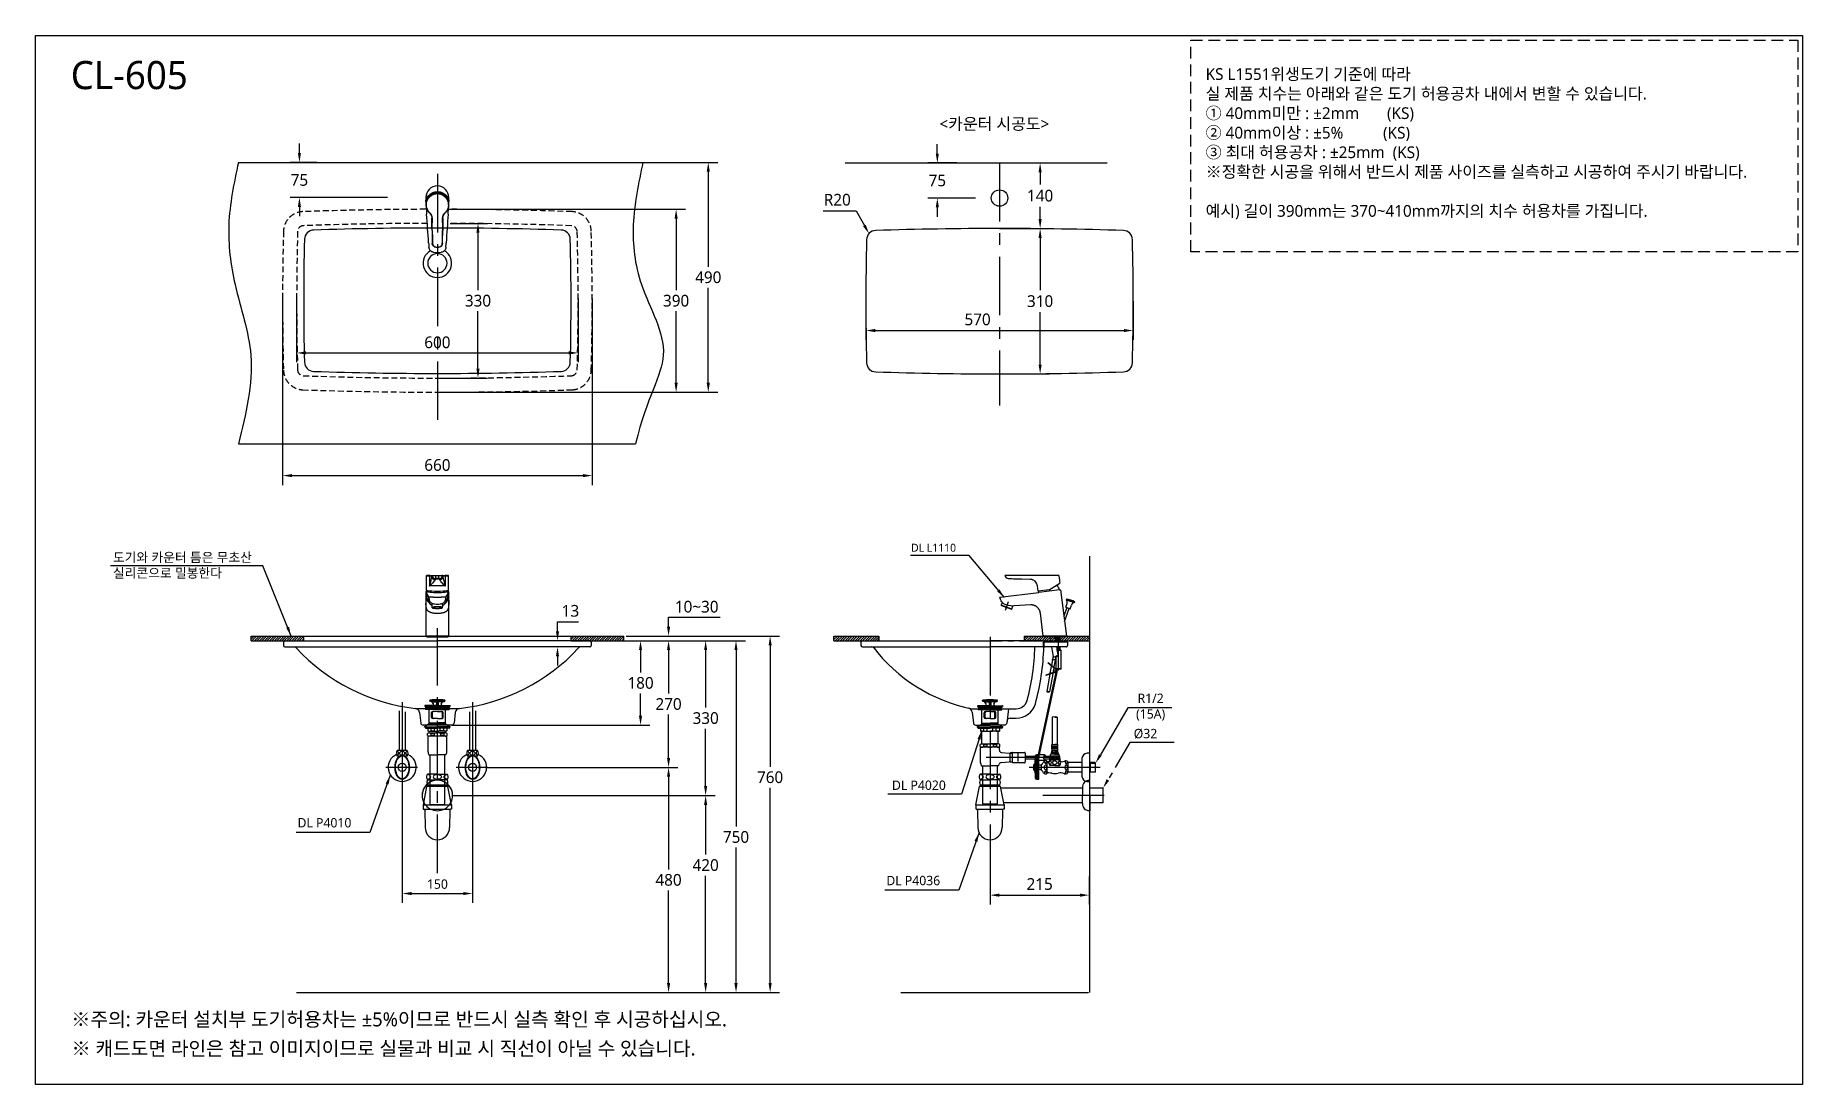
# Model space of a CAD drawing. Extents: x -3408 to 359, y -137 to 2100.
import ezdxf

# ---------------------------------------------------------------- set-up
doc = ezdxf.new("R2010")
doc.units = 0
doc.header["$LTSCALE"] = 50
doc.header["$MEASUREMENT"] = 0
for name, pattern in [('CENTER', [2, 1.25, -0.25, 0.25, -0.25]), ('DASHED', [0.75, 0.5, -0.25]), ('HIDDEN', [0.375, 0.25, -0.125])]:
    doc.linetypes.add(name, pattern=pattern)
doc.layers.get('0').update_dxf_attribs({"linetype": 'CONTINUOUS'})
doc.layers.get('DEFPOINTS').update_dxf_attribs({"linetype": 'CONTINUOUS'})
for name, color, linetype in [('1', 1, 'CENTER'), ('2', 2, 'HIDDEN'), ('3', 3, 'CONTINUOUS'), ('4', 4, 'CONTINUOUS'), ('5', 5, 'CONTINUOUS'), ('6', 6, 'CONTINUOUS'), ('7', 7, 'CONTINUOUS'), ('CENTER', 2, 'CENTER'), ('DEF_LAYER_ASSEM_MEMBER', 7, 'CONTINUOUS'), ('SA-DOOR', 4, 'CONTINUOUS')]:
    doc.layers.add(name, color=color, linetype=linetype)
doc.styles.add('GHS', font='romans', dxfattribs={"bigfont": 'ghs'})
doc.styles.add('ROMANS', font='romans')
doc.styles.get("Standard").update_dxf_attribs({"font": 'NanumGothic.ttf'})
doc.dimstyles.get("Standard").update_dxf_attribs({"dimtxt": 2.5, "dimasz": 2, "dimexe": 2, "dimexo": 1, "dimgap": 2, "dimtad": 1, "dimdec": 0, "dimlfac": 10, "dimrnd": 1, "dimzin": 0, "dimdsep": 46, "dimtxsty": 'Standard', "dimcen": 0, "dimclrd": 7, "dimclre": 7, "dimclrt": 2, "dimadec": 0, "dimazin": 0, "dimtfac": 1, "dimtdec": 0, "dimtofl": 0, "dimtmove": 0, "dimatfit": 3, "dimfxl": 0, "dimtolj": 1, "dimtzin": 0, "dimarcsym": 0})

msp = doc.modelspace()

# ---------------------------------------------------------------- texts
at = {"attachment_point": 1, "style": 'GHS'}
for s, insert, char_height, width in [('{\\fNanumGothic|b0|i0|c0|p50;CL-605}', (-3333.07956, 2045.27793), 60, 460), ('{\\fNanumGothic|b0|i0|c129|p50;※ 캐드도면 라인은 참고 이미지이므로 실물과 비교 시 직선이 아닐 수 있습니다.}', (-3331.45141, -45.1917), 30, 1933.7305945)]:
    msp.add_mtext(s, dxfattribs=dict(at, insert=insert, char_height=char_height, width=width))
at = {"color": 2, "attachment_point": 1, "style": 'GHS'}
for s, width, insert, char_height in [('{\\fNanumGothic|b0|i0|c129|p50;<카운터 시공도>}', 301.7394344, (-1481.3105, 1923.7847), 25), ('{\\fNanumGothic|b0|i0|c129|p50;DL L1110}', 155.8345136, (-1541.83614, 1015.92154), 17), ('{\\fNanumGothic|b0|i0|c129|p50;DL P4020}', 158.3659725, (-1582.56464, 511.0948), 20), ('{\\fNanumGothic|b0|i0|c129|p50;DL P4010}', 158.3659725, (-2849.58943, 431.01702), 20), ('{\\fNanumGothic|b0|i0|c129|p50;DL P4036}', 158.3659725, (-1594.57761, 307.8235), 20)]:
    msp.add_mtext_dynamic_manual_height_columns(s, width=width, gutter_width=13.505, heights=[0], dxfattribs=dict(at, insert=insert, char_height=char_height))
at = {"insert": (-3243.18139, 996.93473), "char_height": 20, "attachment_point": 1, "style": 'GHS'}
msp.add_mtext_dynamic_manual_height_columns('{\\fNanumGothic|b0|i0|c129|p50;도기와 카운터 틈은 무초산 \\P실리콘으로 밀봉한다}', width=518.1591402, gutter_width=13.5, heights=[0], dxfattribs=at)
at = {"layer": '1', "color": 2, "insert": (-1031.22744, 667.53807), "char_height": 20, "width": 73.3333333, "attachment_point": 5}
msp.add_mtext('R1/2\\P(15A)', dxfattribs=at)
at = {"layer": '1', "color": 2, "insert": (-1042.20426, 610.75124), "char_height": 20, "attachment_point": 5}
msp.add_mtext('%%c32', dxfattribs=at)
at = {"layer": '2', "color": 7, "insert": (-913.97152, 1868.78309), "char_height": 25, "attachment_point": 4, "style": 'ROMANS'}
msp.add_mtext('{\\fNanumGothic|b0|i0|c0|p50;KS L1551\\fNanumGothic|b0|i0|c129|p50;위생도기 기준에 따라 \\P실 제품 치수는 아래와 같은 도기 허용공차 내에서 변할 수 있습니다. \\fNanumGothic|b0|i0|c0|p50;\\P\\fNanumGothic|b0|i0|c129|p50;① \\fNanumGothic|b0|i0|c0|p50;40mm\\fNanumGothic|b0|i0|c129|p50;미만 : ±2mm       (KS)\\fNanumGothic|b0|i0|c0|p50; \\P\\fNanumGothic|b0|i0|c129|p50;② \\fNanumGothic|b0|i0|c0|p50;40mm\\fNanumGothic|b0|i0|c129|p50;이상 : ±5%          (KS)\\fNanumGothic|b0|i0|c0|p50;\\P\\fNanumGothic|b0|i0|c129|p50;③ 최대 허용공차 : ±25mm  (KS)\\fNanumGothic|b0|i0|c0|p50;\\P※\\fNanumGothic|b0|i0|c129|p50;정확한 시공을 위해서 반드시 제품 사이즈를 실측하고 시공하여 주시기 바랍니다\\fNanumGothic|b0|i0|c0|p50;.\\P\\P\\fNanumGothic|b0|i0|c129|p50;예시\\fNanumGothic|b0|i0|c0|p50;) \\fNanumGothic|b0|i0|c129|p50;길이 39\\fNanumGothic|b0|i0|c0|p50;0mm\\fNanumGothic|b0|i0|c129|p50;는 370\\fNanumGothic|b0|i0|c0|p50;~\\fNanumGothic|b0|i0|c129|p50;410\\fNanumGothic|b0|i0|c0|p50;mm\\fNanumGothic|b0|i0|c129|p50;까지의 치수 허용차를 가집니다\\fNanumGothic|b0|i0|c0|p50;.}', dxfattribs=at)
at = {"layer": '3', "color": 1, "insert": (-3331.97152, 16.88361), "char_height": 30, "attachment_point": 1, "style": 'GHS'}
msp.add_mtext_dynamic_manual_height_columns('{\\fNanumGothic|b0|i0|c129|p50;※주의: 카운터 설치부 도기허용차는 ±5%이므로 반드시 실측 확인 후 시공하십시오.}', width=3042.4010348, gutter_width=13.505, heights=[0], dxfattribs=at)

# ---------------------------------------------------------------- blocks, each defined once
blk = doc.blocks.new('*D13')
at = {"color": 3, "lineweight": -2}
for p, q in [((-2626.5, 514.5), (-2626.5, 250.1)), ((-2476.5, 514.5), (-2476.5, 250.1)), ((-2606.5, 270.1), (-2496.5, 270.1))]:
    blk.add_line(p, q, dxfattribs=at)
at = {"color": 3}
for points in [[(-2606.5, 273.5), (-2606.5, 266.8), (-2626.5, 270.1)], [(-2496.5, 273.5), (-2496.5, 266.8), (-2476.5, 270.1)]]:
    blk.add_solid(points, dxfattribs=at)
at = {"layer": 'DEFPOINTS', "color": 0}
for p in [(-2626.5, 514.5), (-2476.5, 514.5), (-2476.5, 270.1)]:
    blk.add_point(p, dxfattribs=at)
at = {"color": 2, "insert": (-2551.5, 290.1), "char_height": 20, "attachment_point": 5}
blk.add_mtext('\\A1;150', dxfattribs=at)
blk = doc.blocks.new('*D2')
at = {"layer": '3', "color": 3, "lineweight": -2}
for p, q in [((-1373.6, 384.9), (-1373.6, 246.7)), ((-1162.1, 306.2), (-1162.1, 246.7)), ((-1353.6, 266.7), (-1182.1, 266.7))]:
    blk.add_line(p, q, dxfattribs=at)
at = {"layer": '3', "color": 3}
for points in [[(-1353.6, 270), (-1353.6, 263.3), (-1373.6, 266.7)], [(-1182.1, 270), (-1182.1, 263.3), (-1162.1, 266.7)]]:
    blk.add_solid(points, dxfattribs=at)
at = {"layer": 'DEFPOINTS', "color": 0}
for p in [(-1373.6, 384.9), (-1162.1, 306.2), (-1162.1, 266.7)]:
    blk.add_point(p, dxfattribs=at)
at = {"layer": '3', "color": 2, "insert": (-1267.8, 290.3), "char_height": 25, "attachment_point": 5}
blk.add_mtext('\\A1;215', dxfattribs=at)
blk = doc.blocks.new('*D3')
at = {"color": 3, "lineweight": -2}
for p, q in [((-2519, 479.1), (-1959.7, 479.1)), ((-1979.7, 459.1), (-1979.7, 353.2)), ((-1979.7, 79.1), (-1979.7, 308.2)), ((-2251.5, 59.1), (-1959.7, 59.1))]:
    blk.add_line(p, q, dxfattribs=at)
at = {"color": 3}
for points in [[(-1983.1, 459.1), (-1976.4, 459.1), (-1979.7, 479.1)], [(-1983.1, 79.1), (-1976.4, 79.1), (-1979.7, 59.1)]]:
    blk.add_solid(points, dxfattribs=at)
at = {"layer": 'DEFPOINTS', "color": 0}
for p in [(-2519, 479.1), (-2251.5, 59.1), (-1979.7, 59.1)]:
    blk.add_point(p, dxfattribs=at)
at = {"color": 2, "insert": (-1979.7, 330.7), "char_height": 25, "attachment_point": 5}
blk.add_mtext('\\A1;420', dxfattribs=at)
blk = doc.blocks.new('*D4')
at = {"color": 3, "lineweight": -2}
for p, q in [((-2098.5, 809.1), (-2038.8, 809.1)), ((-2058.8, 789.1), (-2058.8, 696.6)), ((-2058.8, 559.1), (-2058.8, 651.6)), ((-2443.9, 539.1), (-2038.8, 539.1))]:
    blk.add_line(p, q, dxfattribs=at)
at = {"color": 3}
for points in [[(-2062.1, 789.1), (-2055.4, 789.1), (-2058.8, 809.1)], [(-2062.1, 559.1), (-2055.4, 559.1), (-2058.8, 539.1)]]:
    blk.add_solid(points, dxfattribs=at)
at = {"layer": 'DEFPOINTS', "color": 0}
for p in [(-2098.5, 809.1), (-2443.9, 539.1), (-2058.8, 539.1)]:
    blk.add_point(p, dxfattribs=at)
at = {"color": 2, "insert": (-2058.8, 674.1), "char_height": 25, "attachment_point": 5}
blk.add_mtext('\\A1;270', dxfattribs=at)
blk = doc.blocks.new('*D5')
at = {"color": 3, "lineweight": -2}
for p, q in [((-2038.8, 809.1), (-1959.7, 809.1)), ((-1979.7, 789.1), (-1979.7, 666.6)), ((-1979.7, 499.1), (-1979.7, 621.6)), ((-2519, 479.1), (-1959.7, 479.1))]:
    blk.add_line(p, q, dxfattribs=at)
at = {"color": 3}
for points in [[(-1983.1, 789.1), (-1976.4, 789.1), (-1979.7, 809.1)], [(-1983.1, 499.1), (-1976.4, 499.1), (-1979.7, 479.1)]]:
    blk.add_solid(points, dxfattribs=at)
at = {"layer": 'DEFPOINTS', "color": 0}
for p in [(-2038.8, 809.1), (-2519, 479.1), (-1979.7, 479.1)]:
    blk.add_point(p, dxfattribs=at)
at = {"color": 2, "insert": (-1979.7, 644.1), "char_height": 25, "attachment_point": 5}
blk.add_mtext('\\A1;330', dxfattribs=at)
blk = doc.blocks.new('*D6')
at = {"color": 3, "lineweight": -2}
for p, q in [((-2154.3, 809.1), (-2098.5, 809.1)), ((-2118.5, 789.1), (-2118.5, 741.6)), ((-2118.5, 649.1), (-2118.5, 696.6)), ((-2521, 629.1), (-2098.5, 629.1))]:
    blk.add_line(p, q, dxfattribs=at)
at = {"color": 3}
for points in [[(-2121.9, 789.1), (-2115.2, 789.1), (-2118.5, 809.1)], [(-2121.9, 649.1), (-2115.2, 649.1), (-2118.5, 629.1)]]:
    blk.add_solid(points, dxfattribs=at)
at = {"layer": 'DEFPOINTS', "color": 0}
for p in [(-2154.3, 809.1), (-2521, 629.1), (-2118.5, 629.1)]:
    blk.add_point(p, dxfattribs=at)
at = {"color": 2, "insert": (-2118.5, 719.1), "char_height": 25, "attachment_point": 5}
blk.add_mtext('\\A1;180', dxfattribs=at)
blk = doc.blocks.new('*D7')
at = {"color": 3, "lineweight": -2}
for p, q in [((-2148.8, 819.1), (-1822.3, 819.1)), ((-1842.3, 799.1), (-1842.3, 540.5)), ((-1842.3, 79.1), (-1842.3, 495.5)), ((-1986.8, 59.1), (-1822.3, 59.1))]:
    blk.add_line(p, q, dxfattribs=at)
at = {"color": 3}
for points in [[(-1845.6, 799.1), (-1838.9, 799.1), (-1842.3, 819.1)], [(-1845.6, 79.1), (-1838.9, 79.1), (-1842.3, 59.1)]]:
    blk.add_solid(points, dxfattribs=at)
at = {"layer": 'DEFPOINTS', "color": 0}
for p in [(-2148.8, 819.1), (-1986.8, 59.1), (-1842.3, 59.1)]:
    blk.add_point(p, dxfattribs=at)
at = {"color": 2, "insert": (-1842.3, 518), "char_height": 25, "attachment_point": 5}
blk.add_mtext('\\A1;760', dxfattribs=at)
blk = doc.blocks.new('*D8')
at = {"color": 3, "lineweight": -2}
for p, q in [((-1978.8, 809.1), (-1895, 809.1)), ((-1915, 789.1), (-1915, 413.1)), ((-1915, 79.1), (-1915, 368.1)), ((-2046.8, 59.1), (-1895, 59.1))]:
    blk.add_line(p, q, dxfattribs=at)
at = {"color": 3}
for points in [[(-1918.4, 789.1), (-1911.7, 789.1), (-1915, 809.1)], [(-1918.4, 79.1), (-1911.7, 79.1), (-1915, 59.1)]]:
    blk.add_solid(points, dxfattribs=at)
at = {"layer": 'DEFPOINTS', "color": 0}
for p in [(-1978.8, 809.1), (-2046.8, 59.1), (-1915, 59.1)]:
    blk.add_point(p, dxfattribs=at)
at = {"color": 2, "insert": (-1915, 390.6), "char_height": 25, "attachment_point": 5}
blk.add_mtext('\\A1;750', dxfattribs=at)
blk = doc.blocks.new('*D9')
at = {"color": 3, "lineweight": -2}
for p, q in [((-2845.6, 1849.1), (-2845.6, 1869.1)), ((-2808.4, 1829.1), (-2865.6, 1829.1)), ((-2658, 1754.1), (-2865.6, 1754.1)), ((-2845.6, 1734.1), (-2845.6, 1714.1))]:
    blk.add_line(p, q, dxfattribs=at)
at = {"color": 3}
for points in [[(-2848.9, 1849.1), (-2842.3, 1849.1), (-2845.6, 1829.1)], [(-2848.9, 1734.1), (-2842.3, 1734.1), (-2845.6, 1754.1)]]:
    blk.add_solid(points, dxfattribs=at)
at = {"layer": 'DEFPOINTS', "color": 0}
for p in [(-2845.6, 1829.1), (-2808.4, 1829.1), (-2658, 1754.1)]:
    blk.add_point(p, dxfattribs=at)
at = {"color": 2, "insert": (-2845.6, 1791.6), "char_height": 25, "attachment_point": 5}
blk.add_mtext('\\A1;75', dxfattribs=at)
blk = doc.blocks.new('*D10')
at = {"color": 3, "lineweight": -2}
for p, q in [((-1485.9, 1848), (-1485.9, 1868)), ((-1444.1, 1828), (-1505.9, 1828)), ((-1404.6, 1753), (-1505.9, 1753)), ((-1485.9, 1733), (-1485.9, 1713))]:
    blk.add_line(p, q, dxfattribs=at)
at = {"color": 3}
for points in [[(-1489.3, 1848), (-1482.6, 1848), (-1485.9, 1828)], [(-1489.3, 1733), (-1482.6, 1733), (-1485.9, 1753)]]:
    blk.add_solid(points, dxfattribs=at)
at = {"layer": 'DEFPOINTS', "color": 0}
for p in [(-1485.9, 1828), (-1444.1, 1828), (-1404.6, 1753)]:
    blk.add_point(p, dxfattribs=at)
at = {"color": 2, "insert": (-1485.9, 1790.5), "char_height": 25, "attachment_point": 5}
blk.add_mtext('\\A1;75', dxfattribs=at)
blk = doc.blocks.new('*D11')
at = {"color": 3, "lineweight": -2}
for p, q in [((-2058.8, 839.1), (-2058.8, 859.1)), ((-2058.8, 859.1), (-1948.8, 859.1)), ((-2154.3, 809.1), (-2038.8, 809.1)), ((-2148.8, 819.1), (-2038.8, 819.1)), ((-2058.8, 789.1), (-2058.8, 769.1))]:
    blk.add_line(p, q, dxfattribs=at)
at = {"color": 3}
for points in [[(-2062.1, 839.1), (-2055.4, 839.1), (-2058.8, 819.1)], [(-2062.1, 789.1), (-2055.4, 789.1), (-2058.8, 809.1)]]:
    blk.add_solid(points, dxfattribs=at)
at = {"layer": 'DEFPOINTS', "color": 0}
for p in [(-2154.3, 809.1), (-2148.8, 819.1), (-2058.8, 819.1)]:
    blk.add_point(p, dxfattribs=at)
at = {"color": 2, "insert": (-1998.8, 881.6), "char_height": 25, "attachment_point": 5}
blk.add_mtext('\\A1;10~30', dxfattribs=at)
blk = doc.blocks.new('*D12')
at = {"color": 3, "lineweight": -2}
for p, q in [((-2295.5, 829.1), (-2295.5, 849.1)), ((-2295.5, 849.1), (-2250.4, 849.1)), ((-2247.5, 809.1), (-2315.5, 809.1)), ((-2226.5, 796.1), (-2315.5, 796.1)), ((-2295.5, 776.1), (-2295.5, 756.1))]:
    blk.add_line(p, q, dxfattribs=at)
at = {"color": 3}
for points in [[(-2298.8, 829.1), (-2292.2, 829.1), (-2295.5, 809.1)], [(-2298.8, 776.1), (-2292.2, 776.1), (-2295.5, 796.1)]]:
    blk.add_solid(points, dxfattribs=at)
at = {"layer": 'DEFPOINTS', "color": 0}
for p in [(-2295.5, 809.1), (-2247.5, 809.1), (-2226.5, 796.1)]:
    blk.add_point(p, dxfattribs=at)
at = {"color": 2, "insert": (-2267.9, 872.8), "char_height": 25, "attachment_point": 5}
blk.add_mtext('\\A1;13', dxfattribs=at)
blk = doc.blocks.new('*D14')
at = {"color": 3, "lineweight": -2}
for p, q in [((-2526.3, 1729.1), (-2022.7, 1729.1)), ((-2042.7, 1709.1), (-2042.7, 1556.6)), ((-2042.7, 1359.1), (-2042.7, 1511.6)), ((-2551.5, 1339.1), (-2022.7, 1339.1))]:
    blk.add_line(p, q, dxfattribs=at)
at = {"color": 3}
for points in [[(-2046, 1709.1), (-2039.3, 1709.1), (-2042.7, 1729.1)], [(-2046, 1359.1), (-2039.3, 1359.1), (-2042.7, 1339.1)]]:
    blk.add_solid(points, dxfattribs=at)
at = {"layer": 'DEFPOINTS', "color": 0}
for p in [(-2526.3, 1729.1), (-2551.5, 1339.1), (-2042.7, 1339.1)]:
    blk.add_point(p, dxfattribs=at)
at = {"color": 2, "insert": (-2042.7, 1534.1), "char_height": 25, "attachment_point": 5}
blk.add_mtext('\\A1;390', dxfattribs=at)
blk = doc.blocks.new('*D15')
at = {"color": 3, "lineweight": -2}
for p, q in [((-2881.5, 1539.1), (-2881.5, 1141.2)), ((-2221.5, 1539.1), (-2221.5, 1141.2)), ((-2861.5, 1161.2), (-2241.5, 1161.2))]:
    blk.add_line(p, q, dxfattribs=at)
at = {"color": 3}
for points in [[(-2861.5, 1164.6), (-2861.5, 1157.9), (-2881.5, 1161.2)], [(-2241.5, 1164.6), (-2241.5, 1157.9), (-2221.5, 1161.2)]]:
    blk.add_solid(points, dxfattribs=at)
at = {"layer": 'DEFPOINTS', "color": 0}
for p in [(-2881.5, 1539.1), (-2221.5, 1539.1), (-2221.5, 1161.2)]:
    blk.add_point(p, dxfattribs=at)
at = {"color": 2, "insert": (-2551.5, 1183.7), "char_height": 25, "attachment_point": 5}
blk.add_mtext('\\A1;660', dxfattribs=at)
blk = doc.blocks.new('*D16')
at = {"color": 3, "lineweight": -2}
for p, q in [((-1638.3, 1533.1), (-1638.3, 1450.6)), ((-1068.3, 1533.1), (-1068.3, 1450.6)), ((-1618.3, 1470.6), (-1088.3, 1470.6))]:
    blk.add_line(p, q, dxfattribs=at)
at = {"color": 3}
for points in [[(-1618.3, 1473.9), (-1618.3, 1467.3), (-1638.3, 1470.6)], [(-1088.3, 1473.9), (-1088.3, 1467.3), (-1068.3, 1470.6)]]:
    blk.add_solid(points, dxfattribs=at)
at = {"layer": 'DEFPOINTS', "color": 0}
for p in [(-1638.3, 1533.1), (-1068.3, 1533.1), (-1068.3, 1470.6)]:
    blk.add_point(p, dxfattribs=at)
at = {"color": 2, "insert": (-1400.1, 1494.2), "char_height": 25, "attachment_point": 5}
blk.add_mtext('\\A1;570', dxfattribs=at)
blk = doc.blocks.new('*D17')
at = {"color": 3, "lineweight": -2}
for p, q in [((-1353.3, 1688.1), (-1246.8, 1688.1)), ((-1266.8, 1668.1), (-1266.8, 1556.8)), ((-1266.8, 1398.1), (-1266.8, 1509.5)), ((-1353.3, 1378.1), (-1246.8, 1378.1))]:
    blk.add_line(p, q, dxfattribs=at)
at = {"color": 3}
for points in [[(-1270.1, 1668.1), (-1263.5, 1668.1), (-1266.8, 1688.1)], [(-1270.1, 1398.1), (-1263.5, 1398.1), (-1266.8, 1378.1)]]:
    blk.add_solid(points, dxfattribs=at)
at = {"layer": 'DEFPOINTS', "color": 0}
for p in [(-1353.3, 1688.1), (-1353.3, 1378.1), (-1266.8, 1378.1)]:
    blk.add_point(p, dxfattribs=at)
at = {"color": 2, "insert": (-1266.8, 1533.1), "char_height": 25, "attachment_point": 5}
blk.add_mtext('\\A1;310', dxfattribs=at)
blk = doc.blocks.new('*D18')
at = {"color": 3, "lineweight": -2}
for p, q in [((-2851.5, 1539.1), (-2851.5, 1402.8)), ((-2251.5, 1539.1), (-2251.5, 1402.8)), ((-2831.5, 1422.8), (-2271.5, 1422.8))]:
    blk.add_line(p, q, dxfattribs=at)
at = {"color": 3}
for points in [[(-2831.5, 1426.2), (-2831.5, 1419.5), (-2851.5, 1422.8)], [(-2271.5, 1426.2), (-2271.5, 1419.5), (-2251.5, 1422.8)]]:
    blk.add_solid(points, dxfattribs=at)
at = {"layer": 'DEFPOINTS', "color": 0}
for p in [(-2851.5, 1539.1), (-2251.5, 1539.1), (-2251.5, 1422.8)]:
    blk.add_point(p, dxfattribs=at)
at = {"color": 2, "insert": (-2551.5, 1445.3), "char_height": 25, "attachment_point": 5}
blk.add_mtext('\\A1;600', dxfattribs=at)
blk = doc.blocks.new('*D19')
at = {"color": 3, "lineweight": -2}
for p, q in [((-2524.2, 1699.1), (-2445, 1699.1)), ((-2465, 1679.1), (-2465, 1556.6)), ((-2465, 1389.1), (-2465, 1511.6)), ((-2551.5, 1369.1), (-2445, 1369.1))]:
    blk.add_line(p, q, dxfattribs=at)
at = {"color": 3}
for points in [[(-2468.4, 1679.1), (-2461.7, 1679.1), (-2465, 1699.1)], [(-2468.4, 1389.1), (-2461.7, 1389.1), (-2465, 1369.1)]]:
    blk.add_solid(points, dxfattribs=at)
at = {"layer": 'DEFPOINTS', "color": 0}
for p in [(-2524.2, 1699.1), (-2551.5, 1369.1), (-2465, 1369.1)]:
    blk.add_point(p, dxfattribs=at)
at = {"color": 2, "insert": (-2465, 1534.1), "char_height": 25, "attachment_point": 5}
blk.add_mtext('\\A1;330', dxfattribs=at)
blk = doc.blocks.new('*D21')
at = {"color": 3, "lineweight": -2}
for p, q in [((-1403.3, 1828), (-1246.8, 1828)), ((-1266.8, 1808), (-1266.8, 1781.6)), ((-1266.8, 1708.1), (-1266.8, 1734.6)), ((-1353.3, 1688.1), (-1246.8, 1688.1))]:
    blk.add_line(p, q, dxfattribs=at)
at = {"color": 3}
for points in [[(-1270.1, 1808), (-1263.5, 1808), (-1266.8, 1828)], [(-1270.1, 1708.1), (-1263.5, 1708.1), (-1266.8, 1688.1)]]:
    blk.add_solid(points, dxfattribs=at)
at = {"layer": 'DEFPOINTS', "color": 0}
for p in [(-1403.3, 1828), (-1266.8, 1828), (-1353.3, 1688.1)]:
    blk.add_point(p, dxfattribs=at)
at = {"color": 2, "insert": (-1266.8, 1758.1), "char_height": 25, "attachment_point": 5}
blk.add_mtext('\\A1;140', dxfattribs=at)
blk = doc.blocks.new('*D24')
at = {"color": 3, "lineweight": -2}
for p, q in [((-2113.5, 1829.1), (-1954.1, 1829.1)), ((-1974.1, 1809.1), (-1974.1, 1606.6)), ((-1974.1, 1359.1), (-1974.1, 1561.6)), ((-2551.5, 1339.1), (-1954.1, 1339.1))]:
    blk.add_line(p, q, dxfattribs=at)
at = {"color": 3}
for points in [[(-1977.5, 1809.1), (-1970.8, 1809.1), (-1974.1, 1829.1)], [(-1977.5, 1359.1), (-1970.8, 1359.1), (-1974.1, 1339.1)]]:
    blk.add_solid(points, dxfattribs=at)
at = {"layer": 'DEFPOINTS', "color": 0}
for p in [(-2113.5, 1829.1), (-2551.5, 1339.1), (-1974.1, 1339.1)]:
    blk.add_point(p, dxfattribs=at)
at = {"color": 2, "insert": (-1974.1, 1584.1), "char_height": 25, "attachment_point": 5}
blk.add_mtext('\\A1;490', dxfattribs=at)
blk = doc.blocks.new('*D25')
at = {"color": 3, "lineweight": -2}
for p, q in [((-2446.5, 539.1), (-2038.8, 539.1)), ((-2058.8, 519.1), (-2058.8, 321.6)), ((-2058.8, 79.1), (-2058.8, 276.6)), ((-2280.4, 59.1), (-2038.8, 59.1))]:
    blk.add_line(p, q, dxfattribs=at)
at = {"color": 3}
for points in [[(-2062.1, 519.1), (-2055.4, 519.1), (-2058.8, 539.1)], [(-2062.1, 79.1), (-2055.4, 79.1), (-2058.8, 59.1)]]:
    blk.add_solid(points, dxfattribs=at)
at = {"layer": 'DEFPOINTS', "color": 0}
for p in [(-2446.5, 539.1), (-2280.4, 59.1), (-2058.8, 59.1)]:
    blk.add_point(p, dxfattribs=at)
at = {"color": 2, "insert": (-2058.8, 299.1), "char_height": 25, "attachment_point": 5}
blk.add_mtext('\\A1;480', dxfattribs=at)
blk = doc.blocks.new('*D27')
at = {"color": 3, "lineweight": -2}
for p, q in [((-1729.1, 1725.7), (-1659.1, 1725.7)), ((-1659.1, 1725.7), (-1641.4, 1694.6))]:
    blk.add_line(p, q, dxfattribs=at)
at = {"color": 3}
blk.add_solid([(-1638.5, 1696.2), (-1644.3, 1692.9), (-1631.5, 1677.2)], dxfattribs=at)
at = {"layer": 'DEFPOINTS', "color": 0}
for p in [(-1631.5, 1677.2), (-1626.6, 1668.5)]:
    blk.add_point(p, dxfattribs=at)
at = {"color": 2, "insert": (-1699.1, 1749.3), "char_height": 25, "attachment_point": 5}
blk.add_mtext('\\A1;R20', dxfattribs=at)

# ---------------------------------------------------------------- dimensions: what is measured, and where the dimension line sits
for base, p1, p2, picture, middle in [((-2845.59754, 1829.14283), (-2657.99513, 1754.14283), (-2808.40786, 1829.14283), '*D9', (-2845.59754, 1791.64283)), ((-1485.94598, 1828.03947), (-1404.55025, 1753.03947), (-1444.13833, 1828.03947), '*D10', (-1485.94598, 1790.53947)), ((-1974.12006, 1339.14283), (-2113.51822, 1829.14283), (-2551.51822, 1339.14283), '*D24', (-1974.12006, 1584.14283)), ((-1842.27554, 59.14283), (-2148.79702, 819.14283), (-1986.75199, 59.14283), '*D7', (-1842.27554, 518.02199)), ((-1915.0498, 59.14283), (-1978.75199, 809.14283), (-2046.75199, 59.14283), '*D8', (-1915.0498, 390.59296)), ((-1979.73803, 59.14283), (-2519.01822, 479.14283), (-2251.51822, 59.14283), '*D3', (-1979.73803, 330.7453))]:
    dim = msp.add_linear_dim(base=base, p1=p1, p2=p2, angle=90, dimstyle='Standard', override={"dimtxt": 25, "dimasz": 20, "dimexe": 20, "dimexo": 0, "dimgap": 10, "dimtih": 1, "dimtoh": 1, "dimdec": 4, "dimlfac": 1, "dimzin": 8, "dimclrd": 3, "dimclre": 3, "dimtdec": 4, "dimarcsym": 1})
    dim.commit()
    dim.dimension.update_dxf_attribs({"geometry": picture, "text_midpoint": middle, "dimtype": 160})
for base, p1, p2, picture, middle in [((-1266.8087, 1828.03947), (-1353.29942, 1688.14284), (-1403.30456, 1828.03947), '*D21', (-1266.8087, 1758.09115)), ((-2042.6596, 1339.14283), (-2526.26239, 1729.07575), (-2551.51822, 1339.14283), '*D14', (-2042.6596, 1534.10929)), ((-2465.02237, 1369.14283), (-2524.23127, 1699.06403), (-2551.51822, 1369.14283), '*D19', (-2465.02237, 1534.10343)), ((-1266.8113, 1378.14283), (-1353.30716, 1688.14284), (-1353.30464, 1378.14283), '*D17', (-1266.8113, 1533.14284)), ((-2295.50833, 809.14283), (-2226.51614, 796.14283), (-2247.51822, 809.14283), '*D12', (-2267.94753, 872.76944)), ((-2118.51822, 629.14283), (-2154.30542, 809.14283), (-2520.96507, 629.14283), '*D6', (-2118.51822, 719.14283)), ((-1979.73803, 479.14283), (-2038.75199, 809.14283), (-2519.01822, 479.14283), '*D5', (-1979.73803, 644.14283)), ((-2058.75199, 539.14283), (-2098.51822, 809.14283), (-2443.89165, 539.14283), '*D4', (-2058.75199, 674.14283)), ((-2058.75199, 59.14283), (-2446.51822, 539.14283), (-2280.36287, 59.14283), '*D25', (-2058.75199, 299.14283))]:
    dim = msp.add_linear_dim(base=base, p1=p1, p2=p2, angle=90, dimstyle='Standard', override={"dimtxt": 25, "dimasz": 20, "dimexe": 20, "dimexo": 0, "dimgap": 10, "dimtih": 1, "dimtoh": 1, "dimdec": 4, "dimlfac": 1, "dimzin": 8, "dimclrd": 3, "dimclre": 3, "dimtdec": 4, "dimarcsym": 1})
    dim.commit()
    dim.dimension.update_dxf_attribs({"geometry": picture, "text_midpoint": middle})
dim = msp.add_radius_dim(center=(-1626.56159, 1668.47528), mpoint=(-1631.50248, 1677.16939), text='R20', dimstyle='Standard', override={"dimtxt": 25, "dimasz": 20, "dimexe": 20, "dimexo": 0, "dimgap": 10, "dimtih": 1, "dimtoh": 1, "dimdec": 4, "dimlfac": 1, "dimzin": 8, "dimclrd": 3, "dimclre": 3, "dimtdec": 4, "dimarcsym": 1})
dim.commit()
dim.dimension.update_dxf_attribs({"geometry": '*D27', "text_midpoint": (-1699.07916, 1725.74434), "dimtype": 164})
for base, p1, p2, override, picture, middle in [((-2221.51822, 1161.23129), (-2881.51822, 1539.14283), (-2221.51822, 1539.14283), {"dimtxt": 25, "dimasz": 20, "dimexe": 20, "dimexo": 0, "dimgap": 10, "dimdec": 4, "dimlfac": 1, "dimzin": 8, "dimclrd": 3, "dimclre": 3, "dimtdec": 4, "dimarcsym": 1}, '*D15', (-2551.51822, 1183.73129)), ((-2251.51822, 1422.848), (-2851.51822, 1539.14283), (-2251.51822, 1539.14283), {"dimtxt": 25, "dimasz": 20, "dimexe": 20, "dimexo": 0, "dimgap": 10, "dimdec": 4, "dimlfac": 1, "dimzin": 8, "dimclrd": 3, "dimclre": 3, "dimtdec": 4, "dimarcsym": 1}, '*D18', (-2551.51822, 1445.348)), ((-2476.51822, 270.14153), (-2626.51822, 514.48431), (-2476.51822, 514.48431), {"dimtxt": 20, "dimasz": 20, "dimexe": 20, "dimexo": 0, "dimgap": 10, "dimdec": 4, "dimlfac": 1, "dimzin": 8, "dimclrd": 3, "dimclre": 3, "dimtdec": 4}, '*D13', (-2551.51822, 290.14153))]:
    dim = msp.add_linear_dim(base=base, p1=p1, p2=p2, dimstyle='Standard', override=override)
    dim.commit()
    dim.dimension.update_dxf_attribs({"geometry": picture, "text_midpoint": middle})
dim = msp.add_linear_dim(base=(-1068.30586, 1470.61228), p1=(-1638.30586, 1533.14286), p2=(-1068.30586, 1533.14281), dimstyle='Standard', override={"dimtxt": 25, "dimasz": 20, "dimexe": 20, "dimexo": 0, "dimgap": 10, "dimdec": 4, "dimlfac": 1, "dimzin": 8, "dimclrd": 3, "dimclre": 3, "dimtdec": 4, "dimarcsym": 1})
dim.commit()
dim.dimension.update_dxf_attribs({"geometry": '*D16', "text_midpoint": (-1400.07477, 1470.61228), "dimtype": 160})
dim = msp.add_linear_dim(base=(-2058.75199, 819.14283), p1=(-2154.30542, 809.14283), p2=(-2148.79702, 819.14283), angle=90, text='<>~30', dimstyle='Standard', override={"dimtxt": 25, "dimasz": 20, "dimexe": 20, "dimexo": 0, "dimgap": 10, "dimtih": 1, "dimtoh": 1, "dimdec": 4, "dimlfac": 1, "dimzin": 8, "dimclrd": 3, "dimclre": 3, "dimtdec": 4, "dimarcsym": 1})
dim.commit()
dim.dimension.update_dxf_attribs({"geometry": '*D11', "text_midpoint": (-1998.75199, 881.64283)})
at = {"layer": '3'}
dim = msp.add_linear_dim(base=(-1162.09807, 266.66191), p1=(-1373.59807, 384.85461), p2=(-1162.09807, 306.23082), text='215', dimstyle='Standard', override={"dimtxt": 25, "dimasz": 20, "dimexe": 20, "dimexo": 0, "dimgap": 10, "dimdec": 4, "dimlfac": 1, "dimzin": 8, "dimclrd": 3, "dimclre": 3, "dimtdec": 4, "dimarcsym": 1}, dxfattribs=at)
dim.commit()
dim.dimension.update_dxf_attribs({"geometry": '*D2', "text_midpoint": (-1267.84807, 290.27064)})

# ---------------------------------------------------------------- hatches: boundary and pattern name
h = msp.add_hatch()
h.set_pattern_fill('ANSI31', color=256, scale=30, style=0)
h.set_pattern_definition([(45, (-3819.5182, 0), (-2.65165, 2.65165), [])])
h.paths.add_polyline_path([(-2836.51952, 809.14283), (-2836.51952, 819.14283), (-2948.73102, 819.14283), (-2948.73102, 809.14283)])
h = msp.add_hatch()
h.set_pattern_fill('ANSI31', color=256, scale=30, style=0)
h.set_pattern_definition([(45, (-3683.5182, 0), (-2.6516504, 2.6516504), [])])
h.paths.add_polyline_path([(-2266.51952, 809.14283), (-2266.51952, 819.14283), (-2154.30542, 819.14283), (-2154.30542, 809.14283)])
h = msp.add_hatch()
h.set_pattern_fill('ANSI31', color=256, scale=30, style=0)
h.set_pattern_definition([(45, (-3663.598, 0), (-2.6516504, 2.6516504), [])])
h.paths.add_polyline_path([(-1300.59807, 809.14283), (-1160.59807, 809.14283), (-1160.59807, 819.14283), (-1300.59807, 819.14283)])
h.paths.add_polyline_path([(-1706.47042, 809.14283), (-1610.47042, 809.14283), (-1610.47042, 819.14283), (-1706.47042, 819.14283)])

# ---------------------------------------------------------------- linework, layer by layer
at = {"ltscale": 0.5}
for p, q in [((-1327.40658, 876.74004), (-1349.48936, 884.77751)), ((-2527.01822, 819.14283), (-2576.01822, 819.14283)), ((-2528.44867, 819.14281), (-2574.58778, 819.14277)), ((-2574.58778, 819.14277), (-2574.58778, 817.66424)), ((-2528.44867, 819.14281), (-2528.44867, 817.66424)), ((-1258.66218, 819.14283), (-1258.66218, 817.66431)), ((-1258.66218, 819.14283), (-1212.53395, 819.14283)), ((-1212.53395, 819.14283), (-1212.53395, 817.66431))]:
    msp.add_line(p, q, dxfattribs=at)
for p, q in [((-1209.87967, 879.72573), (-1216.1255, 861.58653)), ((-1214.73548, 850.26568), (-1205.15208, 878.09789)), ((-1212.24347, 880.53965), (-1209.47614, 888.57656)), ((-1212.24347, 880.53965), (-1202.78829, 877.28397)), ((-1210.58544, 897.9483), (-1211.07379, 896.53002)), ((-1211.07379, 896.53002), (-1193.86535, 890.60468)), ((-1210.58544, 897.9483), (-1193.377, 892.02296)), ((-1202.78829, 877.28397), (-1200.02096, 885.32088)), ((-1193.377, 892.02296), (-1193.86535, 890.60468))]:
    msp.add_line(p, q)
at = {"color": 7, "linetype": 'HIDDEN'}
msp.add_line((-2569.0026, 819.14286), (-2569.0026, 819.14277), dxfattribs=at)
at = {"color": 7}
for p, q in [((-2598.45696, 664.86244), (-2504.57532, 664.86244)), ((-2589.67011, 656.09071), (-2587.03331, 633.5616)), ((-2513.32011, 656.45006), (-2515.99897, 633.5616)), ((-1411.82843, 656.74343), (-1409.11524, 633.5616)), ((-1334.49187, 664.22663), (-1338.08089, 633.5616)), ((-2520.96507, 629.14283), (-2582.06721, 629.14283)), ((-1404.14913, 629.14283), (-1373.59807, 629.14283)), ((-1343.047, 629.14283), (-1373.59807, 629.14283))]:
    msp.add_line(p, q, dxfattribs=at)
at = {"color": 4, "linetype": 'ByBlock'}
for p, q in [((-2581.42329, 459.45153), (-2574.01822, 498.45153)), ((-2529.01822, 498.45153), (-2574.01822, 498.45153)), ((-2530.51822, 501.35461), (-2572.51822, 501.35461)), ((-2532.41822, 500.45153), (-2570.61822, 500.45153)), ((-2532.41822, 500.45153), (-2529.01822, 498.45153)), ((-2521.51822, 458.95153), (-2529.01822, 498.45153)), ((-2581.51822, 459.45153), (-2581.51822, 449.95153)), ((-2581.51822, 459.45153), (-2521.61316, 459.45153)), ((-2521.51822, 458.95153), (-2521.51822, 449.95153)), ((-2581.51822, 449.95153), (-2579.14644, 449.95153)), ((-2579.14644, 449.95153), (-2523.51822, 449.95153)), ((-2578.01822, 448.15153), (-2577.51822, 410.85461)), ((-2525.01822, 448.01504), (-2525.51822, 410.85461)), ((-2521.51822, 449.95153), (-2523.51822, 449.95153))]:
    msp.add_line(p, q, dxfattribs=at)
at = {"color": 4, "linetype": 'HIDDEN'}
msp.add_line((-2570.61822, 500.45153), (-2574.01822, 498.45153), dxfattribs=at)
at = {"color": 4}
for p, q in [((-1403.59807, 458.95153), (-1396.09807, 498.45153)), ((-1392.69807, 500.45153), (-1396.09807, 498.45153)), ((-1351.09807, 498.45153), (-1396.09807, 498.45153)), ((-1352.59807, 501.35461), (-1394.59807, 501.35461)), ((-1354.49807, 500.45153), (-1351.09807, 498.45153)), ((-1343.59807, 458.95153), (-1351.09807, 498.45153)), ((-1403.59807, 459.45153), (-1343.693, 459.45153)), ((-1403.59807, 458.95153), (-1403.59807, 449.95153)), ((-1343.59807, 458.95153), (-1343.59807, 449.95153)), ((-1403.22629, 449.95153), (-1401.22629, 449.95153)), ((-1401.22629, 449.95153), (-1345.59807, 449.95153)), ((-1400.09807, 448.15153), (-1399.59807, 410.85461)), ((-1347.09807, 448.01504), (-1347.59807, 410.85461)), ((-1343.59807, 449.95153), (-1345.59807, 449.95153))]:
    msp.add_line(p, q, dxfattribs=at)
at = {"color": 1}
for centre, radius, start, end in [((2420.72827, 1534.18991), 5257.2478, 178.57092375, 181.43010624), ((-2814.89054, 1664.80425), 20, 91.88759418, 178.57092375), ((-2551.52856, -6326.35761), 8015.50044, 89.9999447, 91.887594177), ((-2551.51308, -6326.35761), 8015.50044, 88.112404043, 90.0000553), ((-2288.15085, 1664.80424), 20, 1.43010643, 88.11240404), ((-7523.76732, 1534.09576), 5257.2478, 358.57092394, 1.43010643), ((3618.94194, 1533.18991), 5257.2478, 178.57092375, 181.43010624), ((-1616.67688, 1663.80425), 20, 91.88759418, 178.57092375), ((-1353.31489, -6327.35761), 8015.50044, 89.9999447, 91.887594177), ((-1353.29942, -6327.35761), 8015.50044, 88.112404043, 90.0000553), ((-1089.93719, 1663.80424), 20, 1.43010643, 88.11240404), ((-6325.55365, 1533.09576), 5257.2478, 358.57092394, 1.43010643), ((-2814.88819, 1403.48145), 20, 181.43010624, 268.11245195), ((-2288.1485, 1403.48144), 20, 271.88754626, 358.57092394), ((-1616.67453, 1402.48145), 20, 181.43010624, 268.11245195), ((-1089.93484, 1402.48144), 20, 271.88754626, 358.57092394), ((-2551.51822, 9395.08104), 8015.93821, 268.112451955, 271.887546265), ((-1353.30456, 9394.08104), 8015.93821, 268.112451955, 271.887546265)]:
    msp.add_arc(centre, radius, start, end, dxfattribs=at)
at = {"color": 7}
for centre, radius, start, end in [((-2551.51822, 1614.14283), 30.5, 119.14458092, 270), ((-2551.51822, 1614.14283), 20.5, 90, 270), ((-2551.51822, 1614.14283), 30.5, 270, 60.85541908), ((-2551.51822, 1614.14283), 20.5, 270, 90), ((-1325.04267, 925.83797), 42.11284, 240.02493621, 272.52930875), ((-2599.60231, 654.92825), 10, 6.67550305, 83.42317705), ((-2503.42997, 654.92825), 10, 96.57682295, 173.32449695), ((-2582.06721, 634.14283), 5, 186.67550305, 270), ((-2520.96507, 634.14283), 5, 270, 353.32449695), ((-1404.14913, 634.14283), 5, 186.67550305, 270), ((-1343.047, 634.14283), 5, 270, 353.32449695)]:
    msp.add_arc(centre, radius, start, end, dxfattribs=at)
for centre, radius, start, end in [((-1220.19419, 890.56077), 10.90017, 349.51170082, 33.2045301), ((-1215.29859, 856.30919), 41.905, 58.4578451, 83.5421549), ((-1190.35342, 880.28577), 10.90017, 108.7954699, 152.48829918)]:
    msp.add_arc(centre, radius, start, end)
at = {"color": 4, "linetype": 'HIDDEN'}
for centre, start, end in [((-2559.91822, 507.10461), 155.47045254, 204.52954746), ((-2543.11822, 507.10461), 335.47045254, 24.52954746)]:
    msp.add_arc(centre, 13.85, start, end, dxfattribs=at)
at = {"color": 4}
for centre, radius, start, end in [((-1381.99807, 507.10461), 13.85, 155.47045254, 204.52954746), ((-1365.19807, 507.10461), 13.85, 335.47045254, 24.52954746), ((-1402.09807, 448.15153), 2, 0, 64.15806724), ((-1345.09807, 448.01504), 2, 104.47751219, 180), ((-1373.59807, 410.85461), 26, 180, 0)]:
    msp.add_arc(centre, radius, start, end, dxfattribs=at)
at = {"color": 4, "linetype": 'ByBlock'}
for centre, radius, start, end in [((-2580.01822, 448.15153), 2, 0, 64.15806724), ((-2523.01822, 448.01504), 2, 104.47751219, 180), ((-2551.51822, 410.85461), 26, 180, 0)]:
    msp.add_arc(centre, radius, start, end, dxfattribs=at)
at = {"layer": '1', "color": 7, "linetype": 'Continuous'}
for p, q in [((-2575.51822, 1742.46042, 36.5), (-2575.51822, 1738.81122, 36.5)), ((-2554.51822, 1764.3276, 36.5), (-2554.51822, 1764.74151, 36.5)), ((-2548.51822, 1764.74151, 36.5), (-2548.51822, 1764.3276, 36.5)), ((-2527.51822, 1738.81122, 36.5), (-2527.51822, 1742.46042, 36.5)), ((-2563.11345, 1700.45911, 36.5), (-2563.22113, 1709.92434, 36.5)), ((-2562.72116, 1709.93004, 36.5), (-2562.61348, 1700.46481, 36.5)), ((-2540.42296, 1700.46481, 36.5), (-2540.31528, 1709.93004, 36.5)), ((-2539.81532, 1709.92434, 36.5), (-2539.92299, 1700.45911, 36.5)), ((-2540.13555, 1683.60959, 36.5), (-2540.13404, 1683.60957, 36.5)), ((-2554.60939, 1648.16479, 36.5), (-2554.60939, 1648.6648, 36.5)), ((-2554.60939, 1648.6648, 36.5), (-2548.42706, 1648.6648, 36.5)), ((-2554.60939, 1648.16479, 36.5), (-2548.42706, 1648.16479, 36.5)), ((-2548.42706, 1648.16479, 36.5), (-2548.42706, 1648.6648, 36.5)), ((-2575.51822, 947.44848), (-2575.51822, 917.72807)), ((-2568.13934, 947.4049), (-2568.13934, 925.4956)), ((-2563.11345, 947.44864), (-2563.22113, 947.44842)), ((-2563.22113, 947.44842), (-2563.22113, 945.76739)), ((-2563.13333, 947.39644), (-2563.11345, 947.44864)), ((-2562.72116, 947.94912), (-2562.61349, 947.94933)), ((-2554.60939, 947.95048), (-2554.60939, 947.34565)), ((-2554.60939, 947.95048), (-2548.42706, 947.95048)), ((-2554.60939, 941.81641), (-2554.60939, 947.34565)), ((-2548.42706, 947.34565), (-2554.60939, 947.34565)), ((-2548.42706, 941.81641), (-2554.60939, 941.81641)), ((-2548.42706, 947.95048), (-2548.42706, 947.34565)), ((-2548.42706, 941.81641), (-2548.42706, 947.34565)), ((-2540.42296, 947.94933), (-2540.31528, 947.94912)), ((-2539.92299, 947.44864), (-2539.90312, 947.39644)), ((-2539.81532, 947.44842), (-2539.92299, 947.44864)), ((-2539.81532, 947.44842), (-2539.81532, 945.76739)), ((-2534.89711, 947.4049), (-2534.89711, 925.4956)), ((-2527.51822, 917.72807), (-2527.51822, 947.44848)), ((-1289.27609, 947.94933), (-1306.12449, 947.9497)), ((-1279.81086, 947.94912), (-1289.27609, 947.94933)), ((-1268.0093, 947.94887), (-1279.81086, 947.94912)), ((-1227.25313, 947.94796), (-1268.0093, 947.94887)), ((-1226.75686, 947.50889), (-1225.58748, 937.98501)), ((-2555.92311, 940.96258), (-2556.13379, 940.40931)), ((-2551.51822, 914.80328), (-2551.51822, 911.94059)), ((-2546.90266, 940.40931), (-2547.11333, 940.96258)), ((-1306.24415, 940.96258), (-1287.65686, 940.40931)), ((-1271.10158, 914.8032), (-1272.52234, 926.37435)), ((-1247.28048, 917.72807), (-1271.10158, 914.8032)), ((-1225.64317, 917.33941), (-1269.61297, 911.94059)), ((-1247.28048, 917.72807), (-1224.99939, 931.65084)), ((-1231.31385, 927.70523), (-1230.7027, 927.78026)), ((-1225.41331, 935.02191), (-1224.99939, 931.65084)), ((-2563.26562, 889.08453), (-2563.26562, 882.85103)), ((-2562.46561, 879.44847), (-2562.46561, 883.59102)), ((-2560.51562, 880.65353), (-2560.51562, 880.39752)), ((-2542.51562, 880.39752), (-2542.51562, 880.65353)), ((-2540.56561, 879.44847), (-2540.56561, 883.59102)), ((-2539.76562, 882.85103), (-2539.76562, 889.08727)), ((-2574.58778, 817.66424), (-2528.44867, 817.66424)), ((-1212.53395, 817.66431), (-1258.66218, 817.66431))]:
    msp.add_line(p, q, dxfattribs=at)
at = {"layer": '1', "color": 1, "linetype": 'CENTER'}
msp.add_line((-1340.81845, 874.24592), (-1334.0869, 892.74071), dxfattribs=at)
at = {"layer": '1'}
for p, q in [((-1610.47042, 809.14283), (-1300.59807, 809.14283)), ((-1160.59807, 809.14283), (-1160.59807, 819.14283))]:
    msp.add_line(p, q, dxfattribs=at)
at = {"layer": '1', "color": 3, "linetype": 'ByBlock'}
for p, q in [((-1079.53857, 666.13382), (-1138.36871, 565.65225)), ((-985.89124, 666.13382), (-1079.53857, 666.13382)), ((-981.13445, 592.46103), (-1075.4549, 592.46103))]:
    msp.add_line(p, q, dxfattribs=at)
at = {"layer": '1', "color": 3}
msp.add_line((-1075.4549, 592.46103), (-1122.40104, 512.27725), dxfattribs=at)
at = {"layer": '1', "color": 7, "linetype": 'Continuous', "extrusion": (0, 0, -1)}
for centre, radius, start, end in [((1341.07611, 947.45048), 0.5, 347.8973732, 90.0013114), ((1227.25314, 947.44796), 0.5, 90.0013114, 170.53063335), ((1247.45332, 913.21676), 22.19637, 356.7039548, 4.58253148)]:
    msp.add_arc(centre, radius, start, end, dxfattribs=at)
at = {"layer": '1', "color": 7, "linetype": 'Continuous'}
for centre, radius, start, end in [((-1334.72058, 948.81331), 7, 192.1026268, 268.29504281), ((-2551.51822, 913.21676), 22.19637, 171.37829069, 176.268188), ((-2551.51822, 913.21676), 22.19637, 3.731812, 8.62170931), ((-1288.40308, 924.42444), 16, 6.97724949, 88.29504281), ((-1231.08003, 927.45221), 0.5, 41.00466382, 74.59225154), ((-1247.45332, 913.21676), 22.19637, 10.70413978, 41.00466382)]:
    msp.add_arc(centre, radius, start, end, dxfattribs=at)
at = {"layer": '1', "color": 7, "linetype": 'Continuous', "extrusion": (0, 0, -1)}
for centre, major_axis, ratio, start_param, end_param in [((-2551.51822, 1738.81122, 36.5), (0, -24.17282), 0.992851, 0.7650129596, 5.5181723476), ((-2551.51822, 1738.81123, 36.5), (0, -23.67655), 0.992543, 0.7650129596, 5.5181723476), ((-2551.51822, 1742.46042, 36.5), (-24, 0), 0.935718, 0, 1.4454684956), ((-2551.51822, 1742.46042, 36.5), (-24, 0), 0.935718, 1.696124158, 3.1415926536), ((-2579.22008, 1709.73951, 36.5), (0, -16.12768), 0.992083, 3.9066056132, 4.7009281642), ((-2579.22008, 1709.73952, 36.5), (0, -16.62396), 0.992543, 3.9066056132, 4.7009281642), ((-2556.11737, 1700.84401, 36.5), (-2.47819, 218.64475), 0.032013, 4.6338460931, 4.7109914189), ((-2556.11737, 1700.84403, 36.5), (-2.47802, 218.62987), 0.029729, 4.633846093, 4.7109914191), ((-2546.91907, 1700.84403, 36.5), (-2.47802, -218.62987), 0.029729, 4.7137865417, 4.7909318677), ((-2523.81636, 1709.73952, 36.5), (0, -16.62396), 0.992543, 1.582257143, 2.376579694), ((-2546.91907, 1700.84401, 36.5), (-2.47819, -218.64475), 0.032013, 4.7137865417, 4.7909318677), ((-2523.81636, 1709.73951, 36.5), (0, -16.12768), 0.992083, 1.582257143, 2.376579694)]:
    msp.add_ellipse(centre, major_axis=major_axis, ratio=ratio, start_param=start_param, end_param=end_param, dxfattribs=at)
at = {"layer": '1', "color": 7, "linetype": 'Continuous'}
for centre, major_axis, ratio, start_param, end_param in [((-2567.79306, 1721.73159, 36.5), (-0.34762, -0.35939), 0.000015, 4.7123730788, 6.3712122468), ((-2562.72113, 1709.93003, 36.5), (-0.49997, -0.00569), 0.000022, 4.7124339599, 6.281755616), ((-2540.31531, 1709.93003, 36.5), (-0.49997, 0.00569), 0.000022, 3.1423044831, 4.712343232), ((-2535.24338, 1721.73159, 36.5), (0.34762, -0.35939), 0.000015, 6.195158368, 7.8539975355), ((-2562.40245, 1683.61641, 36.5), (-0.49995, -0.00684), 0.000022, 4.7124451401, 6.283743557), ((-2540.63399, 1683.61641, 36.5), (-0.49995, 0.00684), 0.000022, 3.1423726129, 4.7123332829), ((-2562.0205, 1656.03114, 36.5), (-0.49995, -0.00702), 0.000022, 4.7124463904, 6.2848620927), ((-2541.01595, 1656.03114, 36.5), (-0.49995, 0.00702), 0.000022, 3.142382966, 4.712333291), ((-2551.51822, 947.94848), (-23.5, 0), 0.000022, 5.47740194, 7.3747294912), ((-2551.51822, 947.44848), (-24, 0), 0.002517, 6.2831667699, 7.0889686744), ((-2567.79306, 947.44887), (0.00001, -0.5), 0.695239, 3.1415618749, 4.8004010427), ((-2579.22008, 947.44913), (-16, 0), 0.003831, 2.3358092864, 3.1301318374), ((-2579.22008, 947.94913), (-16.5, 0), 0.000022, 2.3358092875, 3.1301318372), ((-2562.72114, 947.44912), (0.00097, -0.5), 0.999935, 3.1396943782, 4.7118353151), ((-2556.22159, 945.77717), (6.99736, -0.19218), 0.930294, 3.1726081657, 4.6870102372), ((-2556.13379, 947.40622), (6.54179, -2.49099), 0.999493, 3.5069884987, 5.07605031), ((-2562.61346, 947.44933), (0.00097, -0.5), 0.999935, 3.1396943782, 4.7118353151), ((-2556.11737, 947.44932), (-7.4253, 0.16584), 0.062803, 0.3430778676, 0.4202231918), ((-2562.40246, 947.4497), (0.00081, -0.5), 0.999907, 3.1400298133, 4.7892673937), ((-2555.92311, 947.95949), (6.54179, -2.49099), 0.999493, 3.5841338247, 5.07605031), ((-2556.11744, 947.94932), (-6.95588, -0.00172), 0.00065, 5.8403944659, 5.9175401873), ((-2562.02049, 947.45031), (0.00079, -0.5), 0.999901, 3.1400732605, 4.9169031098), ((-2555.65872, 948.78056), (6.7701, -1.77924), 0.999527, 3.6049081808, 4.9692700179), ((-2547.37772, 948.78056), (-6.7701, -1.77924), 0.999527, 1.3139152893, 2.6782771264), ((-2547.11333, 947.95949), (-6.54179, -2.49099), 0.999493, 1.2071349972, 2.6990514825), ((-2546.90266, 947.40622), (-6.54179, -2.49099), 0.999493, 1.2071349972, 2.7761968085), ((-2546.81486, 945.77717), (-6.99736, -0.19218), 0.930294, 1.59617507, 3.1105771415), ((-2541.01595, 947.45031), (0.00079, 0.5), 0.999901, 4.5078730827, 6.2847029318), ((-2551.51822, 947.94848), (-23.5, 0), 0.000022, 2.0388340056, 3.9473760208), ((-2540.63399, 947.4497), (0.00081, 0.5), 0.999907, 4.6355097091, 6.2847472894), ((-2546.91901, 947.94932), (-6.95588, 0.00172), 0.00065, 3.5072377732, 3.5843834946), ((-2540.42298, 947.44933), (0.00097, 0.5), 0.999935, 4.7129432279, 6.2850841649), ((-2540.31531, 947.44912), (0.00097, 0.5), 0.999935, 4.7129432279, 6.2850841649), ((-2523.81637, 947.94913), (-16.5, 0), 0.000022, 0.0114608165, 0.8057833662), ((-2546.91907, 947.44932), (-7.4253, -0.16584), 0.062803, 2.7213694607, 2.7985147851), ((-2523.81637, 947.44913), (-16, 0), 0.003831, 0.0114608162, 0.8057833672), ((-2535.24338, 947.44887), (-0.00001, -0.5), 0.695239, 1.4827842645, 3.1416234323), ((-2551.51822, 947.44848), (-24, 0), 0.002517, 2.3358092864, 3.1416111911), ((-2551.51822, 917.72807), (-24, 0), 0.121869, 0, 3.1415926536), ((-2551.51822, 914.64), (-22.15, 0), 0.121869, 6.2752822902, 7.853981634), ((-2551.51822, 923.22046), (-24, 0), 0.131412, 3.9473760208, 5.47740194), ((-2551.51822, 939.21338), (-40, 0), 0.030099, 4.5967422503, 4.8280357105), ((-2551.51822, 914.64), (22.15, 0), 0.121869, 4.7123889804, 6.2910883242), ((-2551.51562, 882.85103), (-11.75, 0), 0.173648, 5.9120463972, 6.6543242171), ((-2551.51562, 879.8966), (-11.25, 0), 0.173648, 0.2314564118, 1.5707963268), ((-2551.51562, 879.8966), (-10, 0), 0.173648, 4.7123889804, 7.853981634), ((-2551.51562, 880.39752), (-9, 0), 0.173648, 6.0760857351, 7.853981634), ((-2551.51562, 879.8966), (10, 0), 0.173648, 4.7123889804, 7.853981634), ((-2551.51562, 880.39752), (9, 0), 0.173648, 4.7123889804, 6.4902848793), ((-2551.51562, 879.8966), (11.25, 0), 0.173648, 4.7123889804, 6.0517288954), ((-2551.51562, 882.85103), (-11.75, 0), 0.173648, 2.7704537437, 3.5127315635)]:
    msp.add_ellipse(centre, major_axis=major_axis, ratio=ratio, start_param=start_param, end_param=end_param, dxfattribs=at)
for points, knots in [([(-2548.51822, 1764.3276, 36.5), (-2548.51822, 1764.28686, 36.5), (-2548.57571, 1764.25293, 36.5), (-2548.79586, 1764.20202, 36.5), (-2548.96146, 1764.18424, 36.5), (-2549.37744, 1764.16102, 36.5), (-2549.63398, 1764.15516, 36.5), (-2550.20217, 1764.14917, 36.5), (-2550.52194, 1764.14883, 36.5), (-2551.17701, 1764.1487, 36.5), (-2551.52129, 1764.14884, 36.5), (-2552.18557, 1764.14873, 36.5), (-2552.5148, 1764.14853, 36.5), (-2553.11611, 1764.15136, 36.5), (-2553.39629, 1764.15457, 36.5), (-2553.87117, 1764.17038, 36.5), (-2554.07183, 1764.18345, 36.5), (-2554.36487, 1764.22427, 36.5), (-2554.46122, 1764.25274, 36.5), (-2554.51184, 1764.30088, 36.5), (-2554.51822, 1764.31385, 36.5), (-2554.51822, 1764.3276, 36.5)], [0, 0, 0, 0, 0.1068488527, 0.1068488527, 0.2136620251, 0.2136620251, 0.321009761, 0.321009761, 0.4287284182, 0.4287284182, 0.5358739252, 0.5358739252, 0.6424034434, 0.6424034434, 0.7492201446, 0.7492201446, 0.8567851395, 0.8567851395, 0.9644038311, 0.9644038311, 1, 1, 1, 1]), ([(-2562.40248, 1683.61641, 36.5), (-2562.34324, 1679.28348, 36.5), (-2562.28368, 1674.95056, 36.5), (-2562.15651, 1665.75548, 36.5), (-2562.08879, 1660.89331, 36.5), (-2562.02052, 1656.03116, 36.5)], [0, 0, 0, 0, 0.4712209705, 0.4712209705, 1, 1, 1, 1]), ([(-2541.01593, 1656.03116, 36.5), (-2540.95508, 1660.36406, 36.5), (-2540.89469, 1664.69697, 36.5), (-2540.76732, 1673.89206, 36.5), (-2540.70044, 1678.75423, 36.5), (-2540.63396, 1683.61641, 36.5)], [0, 0, 0, 0, 0.4712209719, 0.4712209719, 1, 1, 1, 1]), ([(-2554.60939, 1648.17591, 36.5), (-2556.6824, 1648.17591, 36.5), (-2558.71274, 1649.03045, 36.5), (-2561.61281, 1651.91776, 36.5), (-2562.48064, 1653.95188, 36.5), (-2562.50989, 1656.02427, 36.5)], [0, 0, 0, 0, 0.5, 0.5, 1, 1, 1, 1]), ([(-2562.02052, 1656.03116, 36.5), (-2561.99318, 1654.08407, 36.5), (-2561.1855, 1652.18627, 36.5), (-2558.46436, 1649.46943, 36.5), (-2556.55711, 1648.6648, 36.5), (-2554.60939, 1648.6648, 36.5)], [0, 0, 0, 0, 0.5, 0.5, 1, 1, 1, 1]), ([(-2548.42706, 1648.6648, 36.5), (-2546.47934, 1648.6648, 36.5), (-2544.57647, 1649.46665, 36.5), (-2541.85274, 1652.18287, 36.5), (-2541.04326, 1654.08407, 36.5), (-2541.01593, 1656.03116, 36.5)], [0, 0, 0, 0, 0.5, 0.5, 1, 1, 1, 1]), ([(-2540.52655, 1656.02427, 36.5), (-2540.5558, 1653.95223, 36.5), (-2541.41679, 1651.92908, 36.5), (-2544.31305, 1649.03657, 36.5), (-2546.35441, 1648.17591, 36.5), (-2548.42706, 1648.17591, 36.5)], [0, 0, 0, 0, 0.5, 0.5, 1, 1, 1, 1]), ([(-2575.16612, 947.92524), (-2575.19186, 947.91762), (-2575.25723, 947.89233), (-2575.37003, 947.81637), (-2575.47127, 947.68158), (-2575.52087, 947.54111), (-2575.51419, 947.46238), (-2575.51095, 947.44246)], [0, 0, 0, 0, 0.1245932736, 0.3307081939, 0.6275872251, 0.9070425635, 1, 1, 1, 1]), ([(-2568.13934, 925.4956), (-2567.04065, 929.286), (-2566.01402, 933.11155), (-2564.63796, 938.40156), (-2564.20465, 940.10693), (-2563.50615, 943.25011), (-2563.24063, 944.65601), (-2563.22113, 945.76739)], [0, 0, 0, 0, 0.5, 0.5, 0.75, 0.75, 1, 1, 1, 1]), ([(-2562.50989, 947.34799), (-2562.58049, 947.35901), (-2562.65013, 947.37002), (-2562.78023, 947.39086), (-2562.84087, 947.40068), (-2562.9009, 947.41049)], [0, 0, 0, 0, 0.5287793348, 0.5287793348, 1, 1, 1, 1]), ([(-2554.60939, 947.34565), (-2556.6824, 947.34565), (-2558.71274, 947.34588), (-2561.61282, 947.34672), (-2562.48064, 947.34734), (-2562.50989, 947.34799)], [0, 0, 0, 0, 0.5, 0.5, 1, 1, 1, 1]), ([(-2562.40249, 947.9497), (-2562.34324, 947.9498), (-2562.28368, 947.9499), (-2562.1565, 947.9501), (-2562.08879, 947.95021), (-2562.02052, 947.95031)], [0, 0, 0, 0, 0.4712209705, 0.4712209705, 1, 1, 1, 1]), ([(-2562.02052, 947.95031), (-2561.99318, 947.95036), (-2561.18551, 947.9504), (-2558.46436, 947.95046), (-2556.55711, 947.95048), (-2554.60939, 947.95048)], [0, 0, 0, 0, 0.5, 0.5, 1, 1, 1, 1]), ([(-2555.65872, 941.78366), (-2555.69521, 941.64482), (-2555.73591, 941.50598), (-2555.8243, 941.23228), (-2555.87177, 941.09743), (-2555.92311, 940.96258)], [0, 0, 0, 0, 0.5072832214, 0.5072832214, 1, 1, 1, 1]), ([(-2554.60939, 941.81641), (-2554.62418, 941.81641), (-2554.63898, 941.8164), (-2554.76494, 941.81623), (-2554.87674, 941.8155), (-2555.08378, 941.81304), (-2555.18171, 941.81127), (-2555.35512, 941.80687), (-2555.43191, 941.80417), (-2555.55561, 941.79812), (-2555.60238, 941.79466), (-2555.64825, 941.78868), (-2555.65807, 941.78616), (-2555.65872, 941.78366)], [0, 0, 0, 0, 0.0260906106, 0.0260906106, 0.2251452202, 0.2251452202, 0.4248040233, 0.4248040233, 0.6321211894, 0.6321211894, 0.8506423392, 0.8506423392, 1, 1, 1, 1]), ([(-2548.42706, 947.95048), (-2546.47934, 947.95048), (-2544.57647, 947.95046), (-2541.85275, 947.9504), (-2541.04327, 947.95036), (-2541.01592, 947.95031)], [0, 0, 0, 0, 0.5, 0.5, 1, 1, 1, 1]), ([(-2540.52656, 947.34799), (-2540.5558, 947.34734), (-2541.41679, 947.34672), (-2544.31305, 947.34588), (-2546.35441, 947.34565), (-2548.42706, 947.34565)], [0, 0, 0, 0, 0.5, 0.5, 1, 1, 1, 1]), ([(-2547.37772, 941.78366), (-2547.37867, 941.78727), (-2547.39897, 941.79093), (-2547.47877, 941.79805), (-2547.54236, 941.80157), (-2547.70214, 941.80755), (-2547.79968, 941.81013), (-2548.01048, 941.81392), (-2548.12571, 941.81524), (-2548.30378, 941.81624), (-2548.36555, 941.81641), (-2548.42706, 941.81641)], [0, 0, 0, 0, 0.2169935644, 0.2169935644, 0.4506281653, 0.4506281653, 0.6770285958, 0.6770285958, 0.8912332304, 0.8912332304, 1, 1, 1, 1]), ([(-2547.11333, 940.96258), (-2547.1662, 941.10142), (-2547.21494, 941.24025), (-2547.30287, 941.51395), (-2547.34228, 941.64881), (-2547.37772, 941.78366)], [0, 0, 0, 0, 0.5072832129, 0.5072832129, 1, 1, 1, 1]), ([(-2541.01592, 947.95031), (-2540.95508, 947.95022), (-2540.89469, 947.95012), (-2540.76732, 947.94992), (-2540.70045, 947.94981), (-2540.63396, 947.9497)], [0, 0, 0, 0, 0.4712209719, 0.4712209719, 1, 1, 1, 1]), ([(-2540.13555, 947.41049), (-2540.20291, 947.39948), (-2540.27103, 947.38846), (-2540.40149, 947.36763), (-2540.46364, 947.35781), (-2540.52656, 947.34799)], [0, 0, 0, 0, 0.5287787212, 0.5287787212, 1, 1, 1, 1]), ([(-2539.81532, 945.76739), (-2539.79582, 944.65601), (-2539.5303, 943.25011), (-2538.8318, 940.10693), (-2538.39849, 938.40156), (-2537.02243, 933.11155), (-2535.9958, 929.286), (-2534.89711, 925.4956)], [0, 0, 0, 0, 0.25, 0.25, 0.5, 0.5, 1, 1, 1, 1]), ([(-2527.52637, 947.44857), (-2527.52276, 947.48251), (-2527.52355, 947.56986), (-2527.57609, 947.69604), (-2527.66005, 947.8049), (-2527.75041, 947.87459), (-2527.82591, 947.91263), (-2527.87031, 947.92556), (-2527.88503, 947.92904)], [0, 0, 0, 0, 0.1533652595, 0.4064833192, 0.6119544279, 0.7855821559, 0.9303637221, 1, 1, 1, 1]), ([(-1333.70975, 947.95031), (-1335.65683, 947.95036), (-1337.55463, 947.9504), (-1340.27087, 947.95046), (-1341.07539, 947.95048), (-1341.07609, 947.95048)], [0, 0, 0, 0, 0.5001114565, 0.5001114565, 1, 1, 1, 1]), ([(-1334.92885, 941.81641), (-1334.92881, 941.8164), (-1334.92848, 941.8164), (-1334.92287, 941.81623), (-1334.8985, 941.8155), (-1334.81569, 941.81304), (-1334.75612, 941.81127), (-1334.60865, 941.80687), (-1334.51787, 941.80417), (-1334.31444, 941.79812), (-1334.19821, 941.79466), (-1333.99719, 941.78868), (-1333.91272, 941.78616), (-1333.82867, 941.78366)], [0, 0, 0, 0, 0.0245531868, 0.0245531868, 0.2239220262, 0.2239220262, 0.4238960128, 0.4238960128, 0.631540452, 0.631540452, 0.8504065616, 0.8504065616, 1, 1, 1, 1]), ([(-1333.82867, 941.78366), (-1329.16421, 941.64482), (-1324.49978, 941.50598), (-1315.30494, 941.23228), (-1310.77452, 941.09743), (-1306.24415, 940.96258)], [0, 0, 0, 0, 0.5072832214, 0.5072832214, 1, 1, 1, 1]), ([(-1306.12449, 947.9497), (-1310.45741, 947.9498), (-1314.79034, 947.9499), (-1323.98543, 947.9501), (-1328.84759, 947.95021), (-1333.70975, 947.95031)], [0, 0, 0, 0, 0.4712209705, 0.4712209705, 1, 1, 1, 1]), ([(-2556.57788, 939.27454), (-2556.76505, 938.51916), (-2557.4195, 937.48878), (-2559.14646, 935.21814), (-2560.19185, 934.01623), (-2563.4981, 930.38196), (-2565.9216, 927.9198), (-2568.13934, 925.4956)], [0, 0, 0, 0, 0.25, 0.25, 0.5, 0.5, 1, 1, 1, 1]), ([(-2534.89711, 925.4956), (-2537.11485, 927.9198), (-2539.53835, 930.38196), (-2542.84459, 934.01623), (-2543.88998, 935.21814), (-2545.61694, 937.48878), (-2546.2714, 938.51916), (-2546.45856, 939.27454)], [0, 0, 0, 0, 0.5, 0.5, 0.75, 0.75, 1, 1, 1, 1]), ([(-1225.59211, 938.02224), (-1225.5921, 938.02245), (-1225.5921, 938.01621), (-1225.59217, 937.96583), (-1225.59237, 937.87048), (-1225.58954, 937.58041), (-1225.58634, 937.3815), (-1225.57051, 936.90796), (-1225.55745, 936.62629), (-1225.51663, 936.02158), (-1225.48816, 935.69011), (-1225.4521, 935.35755), (-1225.44002, 935.24611), (-1225.42706, 935.13387), (-1225.41331, 935.02191)], [0, 0, 0, 0, 0.0721891821, 0.0721891821, 0.2851469209, 0.2851469209, 0.4986787527, 0.4986787527, 0.7137064602, 0.7137064602, 0.9288415101, 0.9288415101, 0.9288415101, 1, 1, 1, 1])]:
    msp.add_open_spline(points, degree=3, knots=knots, dxfattribs=at)
for points, degree in [([(-2562.90228, 1683.60957, 36.5), (-2562.7145, 1669.8168, 36.5), (-2562.5184, 1656.02415, 36.5)], 2), ([(-2540.5162, 1656.02412, 36.5), (-2540.3218, 1669.8168, 36.5), (-2540.13552, 1683.60959, 36.5)], 2), ([(-2563.22113, 945.76739), (-2563.19358, 946.7704), (-2563.16432, 947.31505), (-2563.13333, 947.39644)], 3), ([(-2539.90312, 947.39644), (-2539.87213, 947.31505), (-2539.84287, 946.7704), (-2539.81532, 945.76739)], 3), ([(-2556.13379, 940.40931), (-2556.26154, 940.35215), (-2556.4055, 939.97027), (-2556.57788, 939.27454)], 3), ([(-2546.45856, 939.27454), (-2546.63095, 939.97027), (-2546.7749, 940.35215), (-2546.90266, 940.40931)], 3), ([(-1287.65686, 940.40931), (-1285.73655, 940.35215), (-1283.88381, 939.97027), (-1282.09741, 939.27454)], 3)]:
    msp.add_open_spline(points, degree=degree, dxfattribs=at)
at = {"layer": '1', "color": 3}
for points in [[(-1135.49214, 563.96807), (-1141.24528, 567.33643), (-1148.47378, 548.39283)], [(-1119.52447, 510.59307), (-1125.27761, 513.96143), (-1132.50612, 495.01783)]]:
    msp.add_solid(points, dxfattribs=at)
at = {"layer": '2', "linetype": 'HIDDEN'}
for centre, radius, start, end in [((-2836.51822, 1681.14283), 43, 92.63989139, 178.38614109), ((-2542.66995, -6945.77108), 8674.91387, 90.225250243, 91.954258911), ((-2560.36649, -6945.77106), 8674.91385, 88.045741087, 89.774749764), ((-2266.51822, 1681.14283), 43, 1.61385891, 87.36010861), ((2564.67893, 1534.14283), 5446.19715, 178.44057888, 181.55942112), ((-7667.71537, 1534.14283), 5446.19715, 358.44057888, 1.55942112), ((-2836.51822, 1387.14283), 43, 181.61385891, 267.36010861), ((-2266.51822, 1387.14283), 43, 272.63989139, 358.38614109), ((-2551.51822, 9502.96077), 8163.81794, 267.985481698, 272.014518302)]:
    msp.add_arc(centre, radius, start, end, dxfattribs=at)
at = {"layer": '2'}
for centre, radius, start, end in [((-2551.52617, -6437.13206), 8136.2749, 90.151637163, 92.011548332), ((-2551.51028, -6437.13206), 8136.2749, 87.988451668, 89.848362719), ((2564.7157, 1534.14283), 5416.23393, 178.44089099, 181.55910901), ((-2836.51822, 1681.14283), 13, 92.63989139, 178.38614109), ((-2266.51822, 1681.14283), 13, 1.61385891, 87.36010861), ((-7667.75215, 1534.14283), 5416.23393, 358.44089099, 1.55910901), ((-2836.51822, 1387.14283), 13, 181.61385891, 267.36010861), ((-2551.51822, 9505.87046), 8136.72763, 267.988507637, 272.011492363), ((-2266.51822, 1387.14283), 13, 272.63989139, 358.38614109)]:
    msp.add_arc(centre, radius, start, end, dxfattribs=at)
at = {"layer": '3', "color": 7}
for p, q in [((-2879.51614, 806.14283), (-2879.51614, 799.14283)), ((-2876.51614, 809.14283), (-2551.51614, 809.14283)), ((-2876.51614, 796.14283), (-2551.51614, 796.14283)), ((-2226.51614, 809.14283), (-2551.51614, 809.14283)), ((-2226.51614, 796.14283), (-2551.51614, 796.14283)), ((-2223.51614, 806.14283), (-2223.51614, 799.14283)), ((-1648.59807, 806.14283), (-1648.59807, 799.14283)), ((-1645.59807, 809.14283), (-1373.59807, 809.14283)), ((-1645.59807, 796.14283), (-1373.59807, 796.14283)), ((-1261.59807, 809.14283), (-1373.59807, 809.14283)), ((-1258.59807, 796.14283), (-1373.59807, 796.14283)), ((-1258.59807, 806.14283), (-1258.59807, 796.14283)), ((-1412.70426, 664.22663), (-1317.67174, 664.22663)), ((-1330.61397, 644.14283), (-1318.01034, 644.14283))]:
    msp.add_line(p, q, dxfattribs=at)
at = {"layer": '3'}
for p, q in [((-2566.51614, 679.38442), (-2567.74746, 681.51713)), ((-2567.63092, 681.31528), (-2551.51614, 681.31528)), ((-2551.51614, 679.38442), (-2566.51614, 679.38442)), ((-2564.00087, 679.20013), (-2553.26614, 678.49876)), ((-2559.7908, 674.50513), (-2562.50901, 678.3581)), ((-2551.51614, 679.38442), (-2553.26614, 678.49876)), ((-2553.26614, 678.49876), (-2553.26614, 670.78442)), ((-2552.03382, 679.12243), (-2552.46614, 672.71455)), ((-2535.40136, 681.31528), (-2551.51614, 681.31528)), ((-2551.51614, 679.38442), (-2549.76614, 678.49876)), ((-2551.51614, 679.38442), (-2536.51614, 679.38442)), ((-2550.99846, 679.12243), (-2550.56614, 672.71455)), ((-2539.03142, 679.20013), (-2549.76614, 678.49876)), ((-2549.76614, 678.49876), (-2549.76614, 670.78442)), ((-2543.24148, 674.50513), (-2540.52327, 678.3581)), ((-2536.51614, 679.38442), (-2535.28482, 681.51713)), ((-1388.59807, 679.23724), (-1389.82939, 681.36995)), ((-1389.71285, 681.1681), (-1373.59807, 681.1681)), ((-1373.59807, 679.23724), (-1388.59807, 679.23724)), ((-1386.08279, 679.05295), (-1375.34807, 678.35158)), ((-1381.87273, 674.35795), (-1384.59093, 678.21092)), ((-1373.59807, 679.23724), (-1375.34807, 678.35158)), ((-1375.34807, 678.35158), (-1375.34807, 670.63724)), ((-1374.11574, 678.97525), (-1374.54807, 672.56737)), ((-1357.48328, 681.1681), (-1373.59807, 681.1681)), ((-1373.59807, 679.23724), (-1358.59807, 679.23724)), ((-1373.59807, 679.23724), (-1371.84807, 678.35158)), ((-1373.08039, 678.97525), (-1372.64807, 672.56737)), ((-1361.11334, 679.05295), (-1371.84807, 678.35158)), ((-1371.84807, 678.35158), (-1371.84807, 670.63724)), ((-1365.3234, 674.35795), (-1362.6052, 678.21092)), ((-1358.59807, 679.23724), (-1357.36674, 681.36995)), ((-2578.51614, 670.38442), (-2578.51614, 669.78442)), ((-2578.51614, 669.78442), (-2551.51614, 669.78442)), ((-2578.51614, 669.78442), (-2576.37392, 668.28442)), ((-2568.81614, 670.78442), (-2578.11614, 670.78442)), ((-2576.81798, 668.08442), (-2576.81798, 666.78442)), ((-2576.81798, 663.78442), (-2576.81798, 662.48442)), ((-2570.51614, 668.28442), (-2576.61798, 668.28442)), ((-2551.51614, 662.28442), (-2576.61798, 662.28442)), ((-2551.51614, 666.28442), (-2576.31798, 666.28442)), ((-2551.51614, 664.28442), (-2576.31798, 664.28442)), ((-2570.51614, 668.28442), (-2551.51614, 668.28442)), ((-2569.01614, 631.69001), (-2569.01614, 662.28442)), ((-2551.51614, 670.78442), (-2568.81614, 670.78442)), ((-2563.89051, 645.78442), (-2563.89051, 655.78442)), ((-2562.12274, 645.78442), (-2562.12274, 655.78442)), ((-2561.87257, 670.78442), (-2560.42505, 671.62015)), ((-2551.51614, 658.28442), (-2561.39051, 658.28442)), ((-2551.51614, 643.28442), (-2561.39051, 643.28442)), ((-2552.46614, 672.73874), (-2551.51614, 672.73874)), ((-2552.26304, 670.78442), (-2552.46614, 672.73874)), ((-2550.56614, 672.73874), (-2551.51614, 672.73874)), ((-2551.51614, 670.78442), (-2534.21614, 670.78442)), ((-2524.51614, 669.78442), (-2551.51614, 669.78442)), ((-2532.51614, 668.28442), (-2551.51614, 668.28442)), ((-2551.51614, 666.28442), (-2526.71431, 666.28442)), ((-2551.51614, 664.28442), (-2526.71431, 664.28442)), ((-2551.51614, 662.28442), (-2526.41431, 662.28442)), ((-2551.51614, 658.28442), (-2541.64177, 658.28442)), ((-2551.51614, 643.28442), (-2541.64177, 643.28442)), ((-2550.76924, 670.78442), (-2550.56614, 672.73874)), ((-2541.15972, 670.78442), (-2542.60724, 671.62015)), ((-2540.90954, 645.78442), (-2540.90954, 655.78442)), ((-2539.14177, 645.78442), (-2539.14177, 655.78442)), ((-2534.21614, 670.78442), (-2524.91614, 670.78442)), ((-2534.01614, 631.69001), (-2534.01614, 662.28442)), ((-2532.51614, 668.28442), (-2526.41431, 668.28442)), ((-2524.51614, 669.78442), (-2526.65836, 668.28442)), ((-2526.21431, 668.08442), (-2526.21431, 666.78442)), ((-2526.21431, 663.78442), (-2526.21431, 662.48442)), ((-2524.51614, 670.38442), (-2524.51614, 669.78442)), ((-1400.59807, 670.23724), (-1400.59807, 669.63724)), ((-1400.59807, 669.63724), (-1373.59807, 669.63724)), ((-1400.59807, 669.63724), (-1398.45584, 668.13724)), ((-1390.89807, 670.63724), (-1400.19807, 670.63724)), ((-1398.8999, 667.93724), (-1398.8999, 666.63724)), ((-1398.8999, 663.63724), (-1398.8999, 662.33724)), ((-1392.59807, 668.13724), (-1398.6999, 668.13724)), ((-1373.59807, 662.13724), (-1398.6999, 662.13724)), ((-1373.59807, 666.13724), (-1398.3999, 666.13724)), ((-1373.59807, 664.13724), (-1398.3999, 664.13724)), ((-1392.59807, 668.13724), (-1373.59807, 668.13724)), ((-1391.09807, 631.54283), (-1391.09807, 662.13724)), ((-1373.59807, 670.63724), (-1390.89807, 670.63724)), ((-1385.97243, 645.63724), (-1385.97243, 655.63724)), ((-1384.20467, 645.63724), (-1384.20467, 655.63724)), ((-1383.95449, 670.63724), (-1382.50697, 671.47297)), ((-1373.59807, 658.13724), (-1383.47243, 658.13724)), ((-1373.59807, 643.13724), (-1383.47243, 643.13724)), ((-1374.34497, 670.63724), (-1374.54807, 672.59157)), ((-1374.54807, 672.59157), (-1373.59807, 672.59157)), ((-1372.64807, 672.59157), (-1373.59807, 672.59157)), ((-1373.59807, 670.63724), (-1356.29807, 670.63724)), ((-1346.59807, 669.63724), (-1373.59807, 669.63724)), ((-1354.59806, 668.13724), (-1373.59807, 668.13724)), ((-1373.59807, 666.13724), (-1348.79623, 666.13724)), ((-1373.59807, 664.13724), (-1348.79623, 664.13724)), ((-1373.59807, 662.13724), (-1348.49623, 662.13724)), ((-1373.59807, 658.13724), (-1363.7237, 658.13724)), ((-1373.59807, 643.13724), (-1363.7237, 643.13724)), ((-1372.85116, 670.63724), (-1372.64807, 672.59157)), ((-1363.24164, 670.63724), (-1364.68916, 671.47297)), ((-1362.99146, 645.63724), (-1362.99146, 655.63724)), ((-1361.2237, 645.63724), (-1361.2237, 655.63724)), ((-1356.29807, 670.63724), (-1346.99807, 670.63724)), ((-1356.09807, 631.54283), (-1356.09807, 662.13724)), ((-1354.59806, 668.13724), (-1348.49623, 668.13724)), ((-1346.59807, 669.63724), (-1348.74029, 668.13724)), ((-1348.29623, 667.93724), (-1348.29623, 666.63724)), ((-1348.29623, 663.63724), (-1348.29623, 662.33724)), ((-1346.59807, 670.23724), (-1346.59807, 669.63724)), ((-2569.01614, 631.69001), (-2579.01614, 625.69001)), ((-2579.01614, 624.69001), (-2579.01614, 625.69001)), ((-2579.01614, 625.69001), (-2551.51614, 625.69001)), ((-2569.01614, 624.69001), (-2579.01614, 624.69001)), ((-2577.20827, 624.69001), (-2577.20827, 623.39001)), ((-2576.70827, 622.89001), (-2571.70827, 622.89001)), ((-2572.25984, 607.2278), (-2572.25984, 611.34105)), ((-2571.70827, 622.89001), (-2571.70827, 616.76736)), ((-2571.70827, 622.89001), (-2551.51614, 622.89001)), ((-2570.70827, 616.19001), (-2571.70827, 616.76736)), ((-2571.51614, 572.18208), (-2571.51614, 604.78442)), ((-2570.70827, 616.19001), (-2569.30827, 616.19001)), ((-2551.51614, 605.78442), (-2570.51614, 605.78442)), ((-2569.30827, 616.19001), (-2551.51614, 616.19001)), ((-2568.31614, 633.78442), (-2569.01614, 634.99686)), ((-2569.01614, 633.78442), (-2551.51614, 633.78442)), ((-2569.01614, 631.69001), (-2551.51614, 631.69001)), ((-2534.01614, 624.69001), (-2569.01614, 624.69001)), ((-2569.01614, 612.77877), (-2569.01614, 616.19001)), ((-2568.87245, 612.78442), (-2551.75984, 612.78442)), ((-2568.31614, 631.69001), (-2568.31614, 633.78442)), ((-2565.48505, 611.34105), (-2565.48505, 607.2278)), ((-2565.48505, 611.34105), (-2558.08439, 611.34105)), ((-2565.48505, 607.2278), (-2558.08439, 607.2278)), ((-2564.93349, 616.76736), (-2564.93349, 622.89001)), ((-2564.93349, 616.76736), (-2557.53283, 616.76736)), ((-2558.08439, 611.34105), (-2558.08439, 607.2278)), ((-2557.53283, 616.76736), (-2557.53283, 622.89001)), ((-2534.01614, 633.78442), (-2551.51614, 633.78442)), ((-2534.01614, 631.69001), (-2551.51614, 631.69001)), ((-2524.01614, 625.69001), (-2551.51614, 625.69001)), ((-2531.32401, 622.89001), (-2551.51614, 622.89001)), ((-2533.72401, 616.19001), (-2551.51614, 616.19001)), ((-2534.15984, 605.78442), (-2551.51614, 605.78442)), ((-2534.15984, 612.78442), (-2551.27245, 612.78442)), ((-2545.49946, 616.76736), (-2545.49946, 622.89001)), ((-2538.09879, 616.76736), (-2545.49946, 616.76736)), ((-2537.54723, 611.34105), (-2544.94789, 611.34105)), ((-2544.94789, 611.34105), (-2544.94789, 607.2278)), ((-2537.54723, 607.2278), (-2544.94789, 607.2278)), ((-2538.09879, 616.76736), (-2538.09879, 622.89001)), ((-2537.54723, 611.34105), (-2537.54723, 607.2278)), ((-2534.71614, 633.78442), (-2534.01614, 634.99686)), ((-2534.71614, 631.69001), (-2534.71614, 633.78442)), ((-2534.71614, 605.78442), (-2534.15984, 605.78442)), ((-2534.15984, 605.78442), (-2533.75984, 605.78442)), ((-2534.01614, 631.69001), (-2524.01614, 625.69001)), ((-2534.01614, 624.69001), (-2524.01614, 624.69001)), ((-2534.01614, 612.77877), (-2534.01614, 616.19001)), ((-2532.51614, 605.78442), (-2534.01614, 605.78442)), ((-2532.32401, 616.19001), (-2533.72401, 616.19001)), ((-2532.32401, 616.19001), (-2531.32401, 616.76736)), ((-2531.51614, 572.18208), (-2531.51614, 604.78442)), ((-2531.51614, 599.42018), (-2531.51614, 604.78442)), ((-2526.32401, 622.89001), (-2531.32401, 622.89001)), ((-2531.32401, 622.89001), (-2531.32401, 616.76736)), ((-2530.77245, 607.2278), (-2530.77245, 611.34105)), ((-2525.82401, 624.69001), (-2525.82401, 623.39001)), ((-2524.01614, 624.69001), (-2524.01614, 625.69001)), ((-1391.09807, 631.54283), (-1401.09807, 625.54283)), ((-1401.09807, 625.54283), (-1373.59807, 625.54283)), ((-1401.09807, 624.54283), (-1401.09807, 625.54283)), ((-1391.09807, 624.54283), (-1401.09807, 624.54283)), ((-1399.29019, 624.54283), (-1399.29019, 623.24283)), ((-1398.79019, 622.74283), (-1393.79019, 622.74283)), ((-1393.79019, 622.74283), (-1373.59807, 622.74283)), ((-1393.79019, 622.74283), (-1393.79019, 616.62019)), ((-1392.79019, 616.04283), (-1393.79019, 616.62019)), ((-1392.79019, 616.04283), (-1391.39019, 616.04283)), ((-1391.39019, 616.04283), (-1373.59807, 616.04283)), ((-1390.39807, 633.63724), (-1391.09807, 634.84968)), ((-1391.09807, 633.63724), (-1373.59807, 633.63724)), ((-1391.09807, 631.54283), (-1373.59807, 631.54283)), ((-1356.09807, 624.54283), (-1391.09807, 624.54283)), ((-1391.09807, 589.1316), (-1391.09807, 616.04283)), ((-1390.39807, 631.54283), (-1390.39807, 633.63724)), ((-1387.01541, 616.62019), (-1387.01541, 622.74283)), ((-1387.01541, 616.62019), (-1379.61475, 616.62019)), ((-1379.61475, 616.62019), (-1379.61475, 622.74283)), ((-1356.09807, 633.63724), (-1373.59807, 633.63724)), ((-1356.09807, 631.54283), (-1373.59807, 631.54283)), ((-1346.09807, 625.54283), (-1373.59807, 625.54283)), ((-1353.40594, 622.74283), (-1373.59807, 622.74283)), ((-1355.80594, 616.04283), (-1373.59807, 616.04283)), ((-1367.58138, 616.62019), (-1367.58138, 622.74283)), ((-1360.18072, 616.62019), (-1367.58138, 616.62019)), ((-1360.18072, 616.62019), (-1360.18072, 622.74283)), ((-1356.79807, 633.63724), (-1356.09807, 634.84968)), ((-1356.79807, 631.54283), (-1356.79807, 633.63724)), ((-1356.09807, 631.54283), (-1346.09807, 625.54283)), ((-1356.09807, 624.54283), (-1346.09807, 624.54283)), ((-1356.09807, 589.1316), (-1356.09807, 616.04283)), ((-1354.40594, 616.04283), (-1355.80594, 616.04283)), ((-1354.40594, 616.04283), (-1353.40594, 616.62019)), ((-1353.40594, 622.74283), (-1353.40594, 616.62019)), ((-1348.40594, 622.74283), (-1353.40594, 622.74283)), ((-1347.90594, 624.54283), (-1347.90594, 623.24283)), ((-1346.09807, 624.54283), (-1346.09807, 625.54283)), ((-2569.51614, 565.78442), (-2551.51614, 565.78442)), ((-2567.39322, 565.78442), (-2567.39322, 460.28442)), ((-2533.51614, 565.78442), (-2551.51614, 565.78442)), ((-2535.64322, 460.28442), (-2535.64322, 565.78442)), ((-1394.34176, 583.58062), (-1394.34176, 587.69387)), ((-1393.59807, 548.5349), (-1393.59807, 581.13724)), ((-1373.59807, 582.13724), (-1392.59807, 582.13724)), ((-1390.95437, 589.13724), (-1373.84176, 589.13724)), ((-1387.56698, 587.69387), (-1380.16632, 587.69387)), ((-1387.56698, 587.69387), (-1387.56698, 583.58062)), ((-1387.56698, 583.58062), (-1380.16632, 583.58062)), ((-1380.16632, 587.69387), (-1380.16632, 583.58062)), ((-1356.24176, 582.13724), (-1373.59807, 582.13724)), ((-1356.24176, 589.13724), (-1373.35437, 589.13724)), ((-1367.02981, 587.69387), (-1367.02981, 583.58062)), ((-1359.62915, 587.69387), (-1367.02981, 587.69387)), ((-1359.62915, 583.58062), (-1367.02981, 583.58062)), ((-1359.62915, 587.69387), (-1359.62915, 583.58062)), ((-1356.79807, 582.13724), (-1356.24176, 582.13724)), ((-1356.24176, 582.13724), (-1355.84176, 582.13724)), ((-1354.59807, 582.13724), (-1356.09807, 582.13724)), ((-1353.59807, 575.773), (-1353.59807, 581.13724)), ((-1352.85437, 583.58062), (-1352.85437, 587.69387)), ((-1349.13073, 570.80146), (-1333.0965, 569.0835)), ((-1331.06783, 569.33724), (-1325.96227, 569.33724)), ((-1330.92875, 550.88724), (-1330.92875, 569.38724)), ((-1325.93686, 570.13724), (-1329.59807, 570.13724)), ((-1329.59807, 570.13724), (-1329.59807, 569.33724)), ((-1325.96227, 569.33724), (-1325.96227, 570.33724)), ((-1325.96227, 549.93724), (-1325.96227, 569.33724)), ((-1325.16227, 571.13724), (-1299.96227, 571.13724)), ((-1313.59807, 551.59933), (-1313.59807, 569.03724)), ((-1298.46227, 569.63724), (-1298.46227, 563.86605)), ((-1262.25682, 565.87748), (-1273.31572, 565.87958)), ((-1258.97043, 565.87685), (-1262.25682, 565.87748)), ((-1391.59806, 542.13724), (-1373.59807, 542.13724)), ((-1389.47307, 542.13724), (-1389.47307, 461.13724)), ((-1313.59807, 560.13724), (-1382.09806, 560.15027)), ((-1355.59807, 542.13724), (-1373.59807, 542.13724)), ((-1357.72307, 461.13724), (-1357.72307, 542.13724)), ((-1349.72918, 549.40891), (-1333.0965, 551.19098)), ((-1330.92875, 550.88724), (-1325.96227, 550.88724)), ((-1329.59807, 550.13724), (-1329.59807, 550.93724)), ((-1325.93686, 550.13724), (-1329.59807, 550.13724)), ((-1299.96227, 549.13724), (-1325.16227, 549.13724)), ((-1235.14417, 560.12232), (-1313.59807, 560.13724)), ((-1279.22894, 562.63071), (-1298.66927, 562.6344)), ((-1298.46227, 563.86605), (-1298.46227, 550.63724)), ((-1297.87043, 557.63425), (-1273.2802, 557.62957)), ((-1273.27925, 562.62957), (-1279.22894, 562.63071)), ((-1273.31791, 554.37958), (-1261.99526, 554.37743)), ((-1261.99526, 554.37743), (-1258.97262, 554.37685)), ((-1259.00909, 557.62686), (-1235.64465, 557.62241)), ((-1235.6437, 562.62241), (-1259.00814, 562.62686)), ((-1235.64465, 557.62241), (-1235.6437, 562.62241)), ((-1235.64465, 557.62241), (-1235.14455, 558.12232)), ((-1235.14379, 562.12232), (-1235.6437, 562.62241)), ((-1235.14455, 558.12232), (-1235.14379, 562.12232)), ((-2567.39322, 460.28442), (-2535.64322, 460.28442)), ((-2535.64322, 474.73724), (-2536.34322, 474.73724)), ((-1389.47307, 461.13724), (-1357.72307, 461.13724)), ((-1357.72307, 469.84902), (-1358.42307, 469.84902))]:
    msp.add_line(p, q, dxfattribs=at)
at = {"layer": '3', "linetype": 'DASHED'}
msp.add_lwpolyline([(-945.34808, 2090), (348.52848, 2090), (348.52848, 1638.15344), (-945.34808, 1638.15344)], close=True, dxfattribs=at)
at = {"layer": '3'}
for points in [[(-1272.6501, 560.12945, -0.0457215357), (-1272.76016, 558.93094, -0.0593015348), (-1273.03603, 558.04356, -0.1010586224), (-1273.53238, 557.35022, -0.1892733446), (-1273.96695, 557.1797, -0.1892733446), (-1274.40145, 557.35039, -0.0442380887), (-1274.65352, 557.62983, -0.0593015348)], [(-1274.65257, 562.62983, -0.0442380887), (-1274.40039, 562.90918, -0.1892733446), (-1273.96583, 563.0797, -0.1892733446), (-1273.53133, 562.90902, -0.1010586224), (-1273.03524, 562.21549, -0.0593015348), (-1272.7597, 561.32801, -0.0457215357), (-1272.6501, 560.12945, -0.0457215357)], [(-1257.63482, 562.6266, 0.0442380887), (-1257.88689, 562.90604, 0.1892733446), (-1258.32139, 563.07673, 0.1892733446), (-1258.75596, 562.90621, 0.1010586224), (-1259.25231, 562.21287, 0.0593015348), (-1259.52818, 561.3255, 0.0457215357), (-1259.63824, 560.12698, 0.0457215357)], [(-1259.63824, 560.12698, 0.0457215357), (-1259.52864, 558.92842, 0.0593015348), (-1259.2531, 558.04094, 0.1010586224), (-1258.75701, 557.34741, 0.1892733446), (-1258.32251, 557.17673, 0.1892733446), (-1257.88795, 557.34725, 0.0442380887), (-1257.63577, 557.6266, 0.0593015348)]]:
    msp.add_lwpolyline(points, format="xyb", dxfattribs=at)
at = {"layer": '3', "color": 7}
for centre, radius, start, end in [((-2876.51614, 806.14283), 3, 90, 180), ((-2876.51614, 799.14283), 3, 180, 270), ((-2856.70513, 791.14283), 5, 31.4004294, 90), ((-2551.21358, 1072.64817), 410.51326, 222.79630714, 263.39154851), ((-2551.8187, 1072.64817), 410.51326, 276.60845149, 317.20369286), ((-2246.32715, 791.14283), 5, 90, 148.5995706), ((-2226.51614, 806.14283), 3, 0, 90), ((-2226.51614, 799.14283), 3, 270, 0), ((-1645.59807, 806.14283), 3, 90, 180), ((-1645.59807, 799.14283), 3, 180, 270), ((-1625.55372, 791.14283), 5, 35.95947679, 90), ((-1343.56227, 1008.00957), 350.66697, 217.17001564, 258.62831912), ((-1777.47329, 810.92309), 499.87193, 344.94772196, 358.30562643), ((-1774.82997, 810.80026), 516.22873, 344.66242328, 358.3729661), ((-1261.59807, 806.14283), 3, 360, 90), ((-1317.67174, 688.22663), 24, 270, 342.74145272), ((-1421.76063, 655.58097), 10, 6.67550305, 79.93082387), ((-1330.61397, 637.14283), 7, 90, 173.32449695), ((-1318.01034, 687.14283), 43, 270, 342.55922027)]:
    msp.add_arc(centre, radius, start, end, dxfattribs=at)
at = {"layer": '3'}
for centre, radius, start, end in [((-2566.66614, 681.31528), 1.1, 97.32041367, 169.42619898), ((-2551.51614, 563.38442), 120, 90, 97.32041367), ((-2564.14325, 677.20517), 2, 35.20232507, 86.26180949), ((-2551.51614, 563.38442), 120, 82.67958633, 90), ((-2538.88903, 677.20517), 2, 93.73819051, 144.79767493), ((-2536.36614, 681.31528), 1.1, 10.57380102, 82.67958633), ((-1388.74807, 681.1681), 1.1, 97.32041367, 169.42619898), ((-1373.59807, 563.23724), 120, 90, 97.32041367), ((-1386.22518, 677.05799), 2, 35.20232507, 86.26180949), ((-1373.59807, 563.23724), 120, 82.67958633, 90), ((-1360.97096, 677.05799), 2, 93.73819051, 144.79767493), ((-1358.44807, 681.1681), 1.1, 10.57380102, 82.67958633), ((-2578.11614, 670.38442), 0.4, 90, 180), ((-2576.61798, 668.08442), 0.2, 90, 180), ((-2576.31798, 666.78442), 0.5, 180, 270), ((-2576.31798, 663.78442), 0.5, 90, 180), ((-2576.61798, 662.48442), 0.2, 180, 270), ((-2573.01614, 665.28442), 1, 270, 90), ((-2561.39051, 655.78442), 2.5, 90, 180), ((-2561.39051, 645.78442), 2.5, 180, 270), ((-2559.62274, 655.78442), 2.5, 90, 180), ((-2559.62274, 645.78442), 2.5, 180, 270), ((-2561.42505, 673.3522), 2, 300, 35.20232507), ((-2541.60724, 673.3522), 2, 144.79767493, 240), ((-2543.40954, 655.78442), 2.5, 0, 90), ((-2543.40954, 645.78442), 2.5, 270, 0), ((-2541.64177, 655.78442), 2.5, 0, 90), ((-2541.64177, 645.78442), 2.5, 270, 0), ((-2530.01614, 665.28442), 1, 90, 270), ((-2526.71431, 666.78442), 0.5, 270, 0), ((-2526.71431, 663.78442), 0.5, 0, 90), ((-2526.41431, 668.08442), 0.2, 0, 90), ((-2526.41431, 662.48442), 0.2, 270, 0), ((-2524.91614, 670.38442), 0.4, 0, 90), ((-1400.19807, 670.23724), 0.4, 90, 180), ((-1398.6999, 667.93724), 0.2, 90, 180), ((-1398.3999, 666.63724), 0.5, 180, 270), ((-1398.3999, 663.63724), 0.5, 90, 180), ((-1398.6999, 662.33724), 0.2, 180, 270), ((-1395.09807, 665.13724), 1, 270, 90), ((-1383.47243, 655.63724), 2.5, 90, 180), ((-1383.47243, 645.63724), 2.5, 180, 270), ((-1381.70467, 655.63724), 2.5, 90, 180), ((-1381.70467, 645.63724), 2.5, 180, 270), ((-1383.50697, 673.20502), 2, 300, 35.20232507), ((-1363.68916, 673.20502), 2, 144.79767493, 240), ((-1365.49146, 655.63724), 2.5, 0, 90), ((-1365.49146, 645.63724), 2.5, 270, 0), ((-1363.7237, 655.63724), 2.5, 0, 90), ((-1363.7237, 645.63724), 2.5, 270, 0), ((-1352.09807, 665.13724), 1, 90, 270), ((-1348.79623, 666.63724), 0.5, 270, 0), ((-1348.79623, 663.63724), 0.5, 0, 90), ((-1348.49623, 667.93724), 0.2, 0, 90), ((-1348.49623, 662.33724), 0.2, 270, 0), ((-1346.99807, 670.23724), 0.4, 0, 90), ((-2576.70827, 623.39001), 0.5, 180, 270), ((-2568.87245, 608.07662), 4.70435, 43.94093732, 136.05906268), ((-2568.87245, 610.49222), 4.70435, 223.94093732, 316.05906268), ((-2568.32088, 626.36922), 10.18185, 250.56792502, 289.43207498), ((-2570.51614, 604.78442), 1, 90, 180), ((-2551.98203, 599.17994), 13.60629, 89.06429532, 116.64718661), ((-2551.98203, 619.3889), 13.60629, 243.35281339, 270.93570468), ((-2551.70828, 645.64235), 29.45658, 258.59556617, 270.3737354), ((-2551.324, 645.64235), 29.45658, 269.6262646, 281.40443383), ((-2551.05025, 599.17994), 13.60629, 63.35281339, 90.93570468), ((-2551.05025, 619.3889), 13.60629, 269.06429532, 296.64718661), ((-2534.7114, 626.36922), 10.18185, 250.56792502, 289.43207498), ((-2534.15984, 608.07662), 4.70435, 43.94093732, 136.05906268), ((-2534.15984, 610.49222), 4.70435, 223.94093732, 316.05906268), ((-2532.51614, 604.78442), 1, 0, 90), ((-2526.32401, 623.39001), 0.5, 270, 0), ((-1398.79019, 623.24283), 0.5, 180, 270), ((-1390.4028, 626.22204), 10.18185, 250.56792502, 289.43207498), ((-1373.79021, 645.49517), 29.45658, 258.59556617, 270.3737354), ((-1373.40592, 645.49517), 29.45658, 269.6262646, 281.40443383), ((-1356.79333, 626.22204), 10.18185, 250.56792502, 289.43207498), ((-1348.40594, 623.24283), 0.5, 270, 0), ((-2558.52774, 572.731), 13, 182.42004342, 212.30000816), ((-2544.50455, 572.731), 13, 327.69999184, 357.57995658), ((-1390.95437, 584.42944), 4.70435, 43.94093732, 136.05906268), ((-1390.95437, 586.84504), 4.70435, 223.94093732, 316.05906268), ((-1392.59807, 581.13724), 1, 90, 180), ((-1374.06396, 575.53276), 13.60629, 89.06429532, 116.64718661), ((-1374.06396, 595.74172), 13.60629, 243.35281339, 270.93570468), ((-1373.13217, 575.53276), 13.60629, 63.35281339, 90.93570468), ((-1373.13217, 595.74172), 13.60629, 269.06429532, 296.64718661), ((-1356.24176, 584.42944), 4.70435, 43.94093732, 136.05906268), ((-1356.24176, 586.84504), 4.70435, 223.94093732, 316.05906268), ((-1354.59807, 581.13724), 1, 0, 90), ((-1348.59807, 575.773), 5, 180, 263.88449643), ((-1332.68961, 574.06692), 5, 265.33216468, 308.19271972), ((-1325.16227, 570.33724), 0.8, 90, 180), ((-1299.96227, 569.63724), 1.5, 0, 90), ((-1273.31667, 560.87958), 5, 89.98910112, 159.501786), ((-1258.97138, 560.87685), 5, 20.47641623, 89.98910112), ((-1380.60966, 549.08383), 13, 182.42004342, 212.30000816), ((-1366.58647, 549.08383), 13, 327.69999184, 345.040466), ((-1349.19652, 544.43736), 5, 96.11547581, 165.04046432), ((-1332.68961, 546.20757), 5, 51.80728028, 94.66783532), ((-1325.16227, 549.93724), 0.8, 180, 270), ((-1299.96227, 550.63724), 1.5, 270, 0), ((-1273.31696, 559.37958), 5, 200.47641623, 269.98910112), ((-1258.97167, 559.37685), 5, 269.98910112, 339.501786)]:
    msp.add_arc(centre, radius, start, end, dxfattribs=at)
at = {"layer": '4'}
for p, q in [((-2567.76822, 524.85461), (-2572.05973, 524.85461)), ((-2571.66822, 512.85461), (-2572.05973, 512.85461)), ((-2571.66822, 512.85461), (-2551.51822, 512.85461)), ((-2571.66822, 512.85461), (-2551.51822, 512.85461)), ((-2551.51822, 524.85461), (-2567.76822, 524.85461)), ((-2551.51822, 524.85461), (-2535.26822, 524.85461)), ((-2531.36822, 512.85461), (-2551.51822, 512.85461)), ((-2531.36822, 512.85461), (-2551.51822, 512.85461)), ((-2535.26822, 524.85461), (-2530.97672, 524.85461)), ((-2531.36822, 512.85461), (-2530.97672, 512.85461)), ((-1389.84807, 524.85461), (-1394.13957, 524.85461)), ((-1389.84807, 524.85461), (-1394.13957, 524.85461)), ((-1393.74807, 512.85461), (-1394.13957, 512.85461)), ((-1393.74807, 512.85461), (-1373.59807, 512.85461)), ((-1393.74807, 512.85461), (-1373.59807, 512.85461)), ((-1373.59807, 524.85461), (-1389.84807, 524.85461)), ((-1373.59807, 524.85461), (-1389.84807, 524.85461)), ((-1373.59807, 524.85461), (-1357.34807, 524.85461)), ((-1373.59807, 524.85461), (-1357.34807, 524.85461)), ((-1353.44807, 512.85461), (-1373.59807, 512.85461)), ((-1353.44807, 512.85461), (-1373.59807, 512.85461)), ((-1357.34807, 524.85461), (-1353.05656, 524.85461)), ((-1357.34807, 524.85461), (-1353.05656, 524.85461)), ((-1353.44807, 512.85461), (-1353.05656, 512.85461)), ((-1176.57804, 495.01783), (-1350.4461, 495.01783)), ((-1176.57804, 496.53757), (-1176.57804, 479.14283)), ((-1160.59807, 479.14283), (-1160.59807, 511.64283)), ((-1132.50612, 495.01783), (-1160.59807, 495.01783)), ((-1132.50612, 463.26783), (-1132.50612, 495.01783)), ((-1176.57804, 463.26783), (-1344.41762, 463.26783)), ((-1130.50612, 479.14283), (-1261.36904, 479.14283)), ((-1176.57804, 461.7481), (-1176.57804, 479.14283)), ((-1160.59807, 479.14283), (-1160.59807, 446.64283)), ((-1132.50612, 463.26783), (-1160.59807, 463.26783)), ((-2551.59617, 439.84283), (-2551.51822, 439.84283)), ((-2551.44027, 439.84283), (-2551.51822, 439.84283))]:
    msp.add_line(p, q, dxfattribs=at)
for points in [[(-2565.71305, 518.85461, 0.1552173896), (-2566.30355, 520.71093, 0.1067472438), (-2568.36525, 522.60161, 0.0730430096), (-2571.13511, 523.71963, 0.0285110883), (-2572.86387, 524.03564, 0.05952259)], [(-2572.86387, 513.67358, 0.0285110883), (-2571.13511, 513.98959, 0.0730430096), (-2568.36525, 515.10761, 0.1067472438), (-2566.30355, 516.99828, 0.1552173896), (-2565.71305, 518.85461, 0.1552173896)], [(-2559.79852, 520.59354, 0.3272904533), (-2559.79852, 517.11567, 0.1063733853), (-2557.77572, 515.31907, 0.0712191074), (-2555.07577, 514.26535, 0.0575374245), (-2551.51822, 513.85461, 0.0575374245)], [(-2551.51822, 523.85461, 0.0575374245), (-2555.07577, 523.44386, 0.0712191074), (-2557.77572, 522.39014, 0.1063733648), (-2559.79852, 520.59354, 0.159482965)], [(-2551.51822, 523.85461, -0.0575374245), (-2547.96068, 523.44386, -0.0712191074), (-2545.26073, 522.39014, -0.1063733648), (-2543.23793, 520.59354, -0.159482965)], [(-2543.23792, 520.59354, -0.3272904533), (-2543.23793, 517.11567, -0.1063733853), (-2545.26073, 515.31907, -0.0712191074), (-2547.96068, 514.26535, -0.0575374245), (-2551.51822, 513.85461, -0.0575374245)], [(-2537.32339, 518.85461, -0.1552173896), (-2536.7329, 520.71093, -0.1067472438), (-2534.6712, 522.60161, -0.0730430096), (-2531.90133, 523.71963, -0.0285110883), (-2530.17258, 524.03564, -0.05952259)], [(-2530.17258, 513.67358, -0.0285110883), (-2531.90133, 513.98959, -0.0730430096), (-2534.6712, 515.10761, -0.1067472438), (-2536.7329, 516.99828, -0.1552173896), (-2537.32339, 518.85461, -0.1552173896)], [(-1387.79289, 518.85461, 0.1552173896), (-1388.38339, 520.71093, 0.1067472438), (-1390.44509, 522.60161, 0.0730430096), (-1393.21496, 523.71963, 0.0285110883), (-1394.94371, 524.03564, 0.05952259)], [(-1394.94371, 513.67358, 0.0285110883), (-1393.21496, 513.98959, 0.0730430096), (-1390.44509, 515.10761, 0.1067472438), (-1388.38339, 516.99828, 0.1552173896), (-1387.79289, 518.85461, 0.1552173896)], [(-1381.87836, 520.59354, 0.3272904533), (-1381.87836, 517.11567, 0.1063733853), (-1379.85556, 515.31907, 0.0712191074), (-1377.15561, 514.26535, 0.0575374245), (-1373.59807, 513.85461, 0.0575374245)], [(-1373.59807, 523.85461, 0.0575374245), (-1377.15561, 523.44386, 0.0712191074), (-1379.85556, 522.39014, 0.1063733648), (-1381.87836, 520.59354, 0.159482965)], [(-1373.59807, 523.85461, 0.0575374245), (-1377.15561, 523.44386, 0.0712191074), (-1379.85556, 522.39014, 0.1063733648), (-1381.87836, 520.59354, 0.159482965)], [(-1373.59807, 523.85461, -0.0575374245), (-1370.04052, 523.44386, -0.0712191074), (-1367.34057, 522.39014, -0.1063733648), (-1365.31777, 520.59354, -0.159482965)], [(-1373.59807, 523.85461, -0.0575374245), (-1370.04052, 523.44386, -0.0712191074), (-1367.34057, 522.39014, -0.1063733648), (-1365.31777, 520.59354, -0.159482965)], [(-1365.31777, 520.59354, -0.3272904533), (-1365.31777, 517.11567, -0.1063733853), (-1367.34057, 515.31907, -0.0712191074), (-1370.04052, 514.26535, -0.0575374245), (-1373.59807, 513.85461, -0.0575374245)], [(-1359.40324, 518.85461, -0.1552173896), (-1358.81274, 520.71093, -0.1067472438), (-1356.75104, 522.60161, -0.0730430096), (-1353.98117, 523.71963, -0.0285110883), (-1352.25242, 524.03564, -0.05952259)], [(-1352.25242, 513.67358, -0.0285110883), (-1353.98117, 513.98959, -0.0730430096), (-1356.75104, 515.10761, -0.1067472438), (-1358.81274, 516.99828, -0.1552173896), (-1359.40324, 518.85461, -0.1552173896)]]:
    msp.add_lwpolyline(points, format="xyb", dxfattribs=at)
at = {"layer": '4', "linetype": 'ByBlock'}
for start, end in [(129.44707923, 240.76048697), (131.52642228, 206.97164374), (50.55292077, 129.44707923), (299.23951303, 50.55292077), (333.02835626, 48.47357772), (240.76048697, 299.23951303)]:
    msp.add_arc((-2551.51822, 479.14283), 32.5, start, end, dxfattribs=at)
at = {"layer": '4'}
for centre, radius, start, end in [((-2566.76822, 518.85461), 8, 131.40962211, 228.59037789), ((-2536.26822, 518.85461), 8, 311.40962211, 48.59037789), ((-1388.84807, 518.85461), 8, 131.40962211, 228.59037789), ((-1358.34807, 518.85461), 8, 311.40962211, 48.59037789), ((-1156.59807, 495.64283), 20, 146.20771163, 177.43591199), ((-1165.25359, 500.721), 10, 111.1926769, 142.80345081), ((-1159.09807, 481.68036), 30, 92.86598398, 109.00713612), ((-1156.59807, 462.64283), 20, 182.56408801, 213.79228837), ((-1165.25359, 457.56467), 10, 217.19654919, 248.8073231), ((-1159.09807, 476.60531), 30, 250.99286388, 267.13401602)]:
    msp.add_arc(centre, radius, start, end, dxfattribs=at)
at = {"layer": '5'}
for p, q in [((-2975.65457, 1829.14283), (-2113.51822, 1829.14283)), ((-1682.51736, 1828.03947), (-1124.09176, 1828.03947)), ((-2975.65457, 1229.14283), (-2129.21204, 1229.14283)), ((-1160.59807, 819.14283), (-1160.59807, 989.14283)), ((-2948.73102, 819.14283), (-2836.51952, 819.14283)), ((-2948.73102, 809.14283), (-2948.73102, 819.14283)), ((-2948.73102, 809.14283), (-2836.51952, 809.14283)), ((-2855.51822, 819.14283), (-2254.8352, 819.14283)), ((-2836.51952, 809.14283), (-2836.51952, 819.14283)), ((-2266.51952, 819.14283), (-2154.30542, 819.14283)), ((-2266.51952, 809.14283), (-2266.51952, 819.14283)), ((-2266.51952, 809.14283), (-2154.30542, 809.14283)), ((-2154.30542, 809.14283), (-2154.30542, 819.14283)), ((-1706.47042, 819.14283), (-1610.47042, 819.14283)), ((-1706.47042, 809.14283), (-1706.47042, 819.14283)), ((-1706.47042, 809.14283), (-1610.47042, 809.14283)), ((-1610.47042, 819.14283), (-1610.47042, 809.14283)), ((-1300.59807, 819.14283), (-1160.59807, 819.14283)), ((-1300.59807, 819.14283), (-1300.59807, 809.14283)), ((-1300.59807, 809.14283), (-1160.59807, 809.14283)), ((-1160.59807, 59.14283), (-1160.59807, 809.14283)), ((-2851.51822, 59.14283), (-2251.51822, 59.14283)), ((-1563.59807, 59.14283), (-1163.59807, 59.14283))]:
    msp.add_line(p, q, dxfattribs=at)
at = {"layer": '5', "color": 7, "linetype": 'Continuous'}
for p, q in [((-2576.01822, 1754.14283, 36.5), (-2576.01822, 1746.1792, 36.5)), ((-2527.01822, 1746.1792, 36.5), (-2527.01822, 1754.14283, 36.5)), ((-2576.00822, 912.61941), (-2576.00822, 886.46682)), ((-2527.02822, 886.46682), (-2527.02822, 912.61931)), ((-1352.89893, 901.73721), (-1269.61489, 911.9632)), ((-1225.64733, 917.36175), (-1223.01355, 917.68513)), ((-1223.01355, 917.68513), (-1210.91407, 819.14283)), ((-2576.01822, 884.00149), (-2576.01822, 819.14283)), ((-2527.01822, 819.14283), (-2527.01822, 884.00149)), ((-1286.81001, 885.481), (-1323.18384, 883.75939)), ((-1260.28206, 819.14283), (-1266.2738, 867.94169)), ((-1210.91407, 819.14283), (-1260.28206, 819.14283))]:
    msp.add_line(p, q, dxfattribs=at)
for centre, major_axis, ratio, start_param, end_param in [((-2551.51822, 1754.14283), (0, -24.68399), 0.992546, 1.5707963423, 4.7123889855), ((-2551.51823, 577.62163), (-275.13706, 605.08517), 0.19969, 5.1883663415, 5.2024853222), ((-2551.51827, 577.62071), (-275.13738, -605.08626), 0.199691, 4.2222920306, 4.2364109918), ((-2545.59131, 471.13526), (-308.85567, 729.1077), 0.215241, 5.2516230184, 5.252138446), ((-2551.276, 581.95022), (-273.59727, -599.90294), 0.198909, 4.2409997203, 4.2415975827)]:
    msp.add_ellipse(centre, major_axis=major_axis, ratio=ratio, start_param=start_param, end_param=end_param, dxfattribs=at)
at = {"layer": '5', "color": 7, "linetype": 'Continuous', "extrusion": (0, 0, -1)}
for centre, major_axis, start_param, end_param in [((-2551.5181, 1462.88537, 36.5), (-300.45686, 4332.81638), 4.7574452124, 4.771564149), ((-2551.51824, 1462.88648, 36.5), (-300.45611, -4332.80567), 4.6532139229, 4.6673328944)]:
    msp.add_ellipse(centre, major_axis=major_axis, ratio=0.001187, start_param=start_param, end_param=end_param, dxfattribs=at)
at = {"layer": '5'}
msp.add_spline([(-2975.65457, 1829.14283), (-2996.11312, 1695.91439), (-2982.70463, 1568.5848), (-2949.18341, 1417.79976), (-2975.65457, 1229.14283)], degree=3, dxfattribs=at)
msp.add_open_spline([(-2113.51822, 1829.14283), (-2122.77752, 1784.82617), (-2140.83198, 1698.41426), (-2125.31407, 1559.5356), (-2037.73032, 1420.37092), (-2104.92705, 1329.82705), (-2129.21204, 1229.14283)], degree=3, knots=[0, 0, 0, 0, 13.4790096988, 26.2823736359, 41.7289914298, 55.8471450246, 55.8471450246, 55.8471450246, 55.8471450246], dxfattribs=at)
at = {"layer": '5', "color": 7, "linetype": 'Continuous'}
for points, knots in [([(-2573.60523, 1753.03211, 36.5), (-2573.63073, 1752.97929, 36.5), (-2574.36482, 1751.45855, 36.5), (-2575.4851, 1748.31531, 36.5), (-2576.05286, 1744.25098, 36.5), (-2576.01947, 1741.59359, 36.5), (-2575.9227, 1740.36323, 36.5), (-2575.84356, 1739.5423, 36.5), (-2575.68988, 1737.79274, 36.5), (-2575.56995, 1736.24745, 36.5), (-2575.48191, 1735.1132, 36.5)], [0, 0, 0, 0, 0.0096401861, 0.277537898, 0.5440080451, 0.6786094454, 0.7123699266, 0.7461355781, 0.8136629996, 1, 1, 1, 1]), ([(-2573.59209, 1753.16891, 36.5), (-2574.64988, 1750.99334, 36.5), (-2575.37666, 1748.66216, 36.5), (-2575.85542, 1745.48361, 36.5), (-2575.93395, 1744.70867, 36.5), (-2575.97488, 1743.93145, 36.5)], [0, 0, 0, 0, 0.7583464892, 0.7583464892, 1, 1, 1, 1]), ([(-2575.95816, 1747.28555, 36.5), (-2575.89963, 1748.08767, 36.5), (-2575.80039, 1748.76668, 36.5), (-2575.53949, 1750.07338, 36.5), (-2575.37555, 1750.69072, 36.5), (-2574.82821, 1752.36741, 36.5), (-2574.39501, 1753.25734, 36.5), (-2573.53477, 1754.66463, 36.5), (-2573.10731, 1755.17479, 36.5), (-2572.66187, 1755.51025, 36.5), (-2572.534, 1755.56965, 36.5), (-2572.56252, 1755.29156, 36.5), (-2572.61057, 1755.13572, 36.5), (-2572.99295, 1754.34814, 36.5), (-2573.3205, 1753.72751, 36.5), (-2573.59209, 1753.16891, 36.5)], [0, 0, 0, 0, 0.125, 0.125, 0.25, 0.25, 0.5, 0.5, 0.75, 0.75, 0.875, 0.875, 0.9375, 0.9375, 1, 1, 1, 1]), ([(-2575.95117, 1747.50688, 36.5), (-2575.9513, 1747.54661, 36.5), (-2575.95122, 1747.64911, 36.5), (-2575.95, 1747.73461, 36.5), (-2575.94878, 1747.78299, 36.5)], [0, 0, 0, 0, 0.3632630274, 1, 1, 1, 1]), ([(-2573.60523, 1753.03211, 36.5), (-2573.34472, 1753.59224, 36.5), (-2573.06728, 1754.14496, 36.5), (-2572.65577, 1754.98668, 36.5), (-2572.53956, 1755.25416, 36.5), (-2572.39454, 1755.72987, 36.5), (-2572.49306, 1755.73206, 36.5), (-2572.87508, 1755.55949, 36.5), (-2573.31661, 1755.08645, 36.5), (-2574.21426, 1753.73428, 36.5), (-2574.687, 1752.83191, 36.5), (-2575.28654, 1751.12541, 36.5), (-2575.46947, 1750.49074, 36.5), (-2575.76696, 1749.10874, 36.5), (-2575.88294, 1748.37285, 36.5), (-2575.95117, 1747.50688, 36.5)], [0, 0, 0, 0, 0.0625, 0.0625, 0.125, 0.125, 0.25, 0.25, 0.5, 0.5, 0.75, 0.75, 0.875, 0.875, 1, 1, 1, 1]), ([(-2575.48191, 1735.1132, 36.5), (-2575.44458, 1734.60328, 36.5), (-2575.28685, 1732.44883, 36.5), (-2575.09624, 1729.47047, 36.5), (-2574.89384, 1726.17925, 36.5), (-2574.69407, 1722.88785, 36.5), (-2574.53067, 1720.42005, 36.5), (-2574.42173, 1718.77485, 36.5)], [0, 0, 0, 0, 0.0936749935, 0.3957793201, 0.546834463, 0.6978896574, 1, 1, 1, 1]), ([(-2571.14746, 1757.04, 36.5), (-2571.60643, 1756.40202, 36.5), (-2572.52437, 1755.12608, 36.5), (-2573.24495, 1753.7301, 36.5), (-2573.60523, 1753.03211, 36.5)], [0, 0, 0, 0, 0.5000039789, 1, 1, 1, 1]), ([(-2571.14737, 1757.03997, 36.5), (-2568.88077, 1760.03393, 36.5), (-2565.89137, 1762.4963, 36.5), (-2560.82853, 1764.99807, 36.5), (-2559.01291, 1765.64834, 36.5), (-2555.33171, 1766.5065, 36.5), (-2553.45462, 1766.7257, 36.5), (-2547.70971, 1766.73063, 36.5), (-2543.92654, 1765.84311, 36.5), (-2537.15812, 1762.50692, 36.5), (-2534.16679, 1760.04861, 36.5), (-2531.88908, 1757.03997, 36.5)], [0, 0, 0, 0, 0.25, 0.25, 0.375, 0.375, 0.5, 0.5, 0.75, 0.75, 1, 1, 1, 1]), ([(-2529.43122, 1753.03211, 36.5), (-2529.7915, 1753.7301, 36.5), (-2530.51207, 1755.12608, 36.5), (-2531.43001, 1756.40202, 36.5), (-2531.88899, 1757.04, 36.5)], [0, 0, 0, 0, 0.4999960211, 1, 1, 1, 1]), ([(-2527.08528, 1747.50688, 36.5), (-2527.15351, 1748.37285, 36.5), (-2527.26948, 1749.10874, 36.5), (-2527.56697, 1750.49074, 36.5), (-2527.7499, 1751.12541, 36.5), (-2528.34945, 1752.83191, 36.5), (-2528.82219, 1753.73428, 36.5), (-2529.71984, 1755.08645, 36.5), (-2530.16137, 1755.55949, 36.5), (-2530.54338, 1755.73206, 36.5), (-2530.6419, 1755.72987, 36.5), (-2530.49688, 1755.25416, 36.5), (-2530.38068, 1754.98668, 36.5), (-2529.96917, 1754.14496, 36.5), (-2529.69173, 1753.59224, 36.5), (-2529.43122, 1753.03211, 36.5)], [0, 0, 0, 0, 0.125, 0.125, 0.25, 0.25, 0.5, 0.5, 0.75, 0.75, 0.875, 0.875, 0.9375, 0.9375, 1, 1, 1, 1]), ([(-2529.44436, 1753.16891, 36.5), (-2529.71595, 1753.72751, 36.5), (-2530.0435, 1754.34814, 36.5), (-2530.42588, 1755.13572, 36.5), (-2530.47393, 1755.29156, 36.5), (-2530.50245, 1755.56965, 36.5), (-2530.37458, 1755.51025, 36.5), (-2529.92913, 1755.17479, 36.5), (-2529.50167, 1754.66463, 36.5), (-2528.64144, 1753.25734, 36.5), (-2528.20823, 1752.36741, 36.5), (-2527.6609, 1750.69072, 36.5), (-2527.49695, 1750.07338, 36.5), (-2527.23606, 1748.76668, 36.5), (-2527.13681, 1748.08767, 36.5), (-2527.07829, 1747.28555, 36.5)], [0, 0, 0, 0, 0.0625, 0.0625, 0.125, 0.125, 0.25, 0.25, 0.5, 0.5, 0.75, 0.75, 0.875, 0.875, 1, 1, 1, 1]), ([(-2527.06153, 1743.93076, 36.5), (-2527.10245, 1744.70822, 36.5), (-2527.181, 1745.48338, 36.5), (-2527.65979, 1748.66216, 36.5), (-2528.38656, 1750.99334, 36.5), (-2529.44436, 1753.16891, 36.5)], [0, 0, 0, 0, 0.2417075056, 0.2417075056, 1, 1, 1, 1]), ([(-2527.55454, 1735.1132, 36.5), (-2527.4665, 1736.24745, 36.5), (-2527.34656, 1737.79274, 36.5), (-2527.19289, 1739.5423, 36.5), (-2527.11375, 1740.36323, 36.5), (-2527.01698, 1741.59359, 36.5), (-2526.98359, 1744.25098, 36.5), (-2527.55134, 1748.31531, 36.5), (-2528.67163, 1751.45855, 36.5), (-2529.40572, 1752.97929, 36.5), (-2529.43122, 1753.03211, 36.5)], [0, 0, 0, 0, 0.1863370004, 0.2538644219, 0.2876300734, 0.3213905546, 0.4559919549, 0.722462102, 0.9903598139, 1, 1, 1, 1]), ([(-2528.61471, 1718.77485, 36.5), (-2528.50577, 1720.42005, 36.5), (-2528.34237, 1722.88785, 36.5), (-2528.1426, 1726.17925, 36.5), (-2527.9402, 1729.47047, 36.5), (-2527.7496, 1732.44883, 36.5), (-2527.59187, 1734.60328, 36.5), (-2527.55454, 1735.1132, 36.5)], [0, 0, 0, 0, 0.3021103426, 0.453165537, 0.6042206799, 0.9063250065, 1, 1, 1, 1]), ([(-2527.08767, 1747.78299, 36.5), (-2527.08644, 1747.73461, 36.5), (-2527.08522, 1747.64911, 36.5), (-2527.08515, 1747.54661, 36.5), (-2527.08528, 1747.50688, 36.5)], [0, 0, 0, 0, 0.6367369726, 1, 1, 1, 1]), ([(-2559.88952, 1637.42935, 36.5), (-2562.47428, 1637.78353, 36.5), (-2564.84608, 1639.07602, 36.5), (-2568.31489, 1642.93789, 36.5), (-2569.33824, 1645.40285, 36.5), (-2569.51715, 1647.98481, 36.5)], [0, 0, 0, 0, 0.5, 0.5, 1, 1, 1, 1]), ([(-2533.5193, 1647.98481, 36.5), (-2533.69821, 1645.40285, 36.5), (-2534.72155, 1642.93789, 36.5), (-2538.19036, 1639.07602, 36.5), (-2540.56217, 1637.78353, 36.5), (-2543.14693, 1637.42935, 36.5)], [0, 0, 0, 0, 0.5, 0.5, 1, 1, 1, 1]), ([(-2573.60523, 915.18465), (-2573.63073, 915.17627), (-2574.36482, 914.93498), (-2575.4851, 914.46061), (-2576.05286, 913.91456), (-2576.01947, 913.59107), (-2575.9227, 913.44795), (-2575.84356, 913.35364), (-2575.68988, 913.15138), (-2575.56995, 912.97133), (-2575.48191, 912.83919)], [0, 0, 0, 0, 0.0096401861, 0.277537898, 0.5440080451, 0.6786094454, 0.7123699266, 0.7461355781, 0.8136629996, 1, 1, 1, 1]), ([(-2575.97461, 912.78238), (-2575.99809, 912.72491), (-2576.00929, 912.66768), (-2576.00656, 912.53226), (-2575.98174, 912.45524), (-2575.92768, 912.37423), (-2575.92132, 912.36524), (-2575.90785, 912.34708), (-2575.90074, 912.36635), (-2575.87852, 912.10305), (-2575.86537, 911.70733), (-2575.82478, 910.62414), (-2575.79585, 909.84947), (-2575.76353, 909.08476)], [0, 0, 0, 0, 0.2669104602, 0.2669104602, 0.6334552301, 0.6334552301, 0.6792733263, 0.6792733263, 0.7250914226, 0.7250914226, 0.816727615, 0.816727615, 1, 1, 1, 1]), ([(-2575.76353, 909.08476), (-2575.74031, 908.53546), (-2575.73024, 907.97099), (-2575.71318, 906.85213), (-2575.70781, 906.29124), (-2575.70691, 904.62927), (-2575.74137, 903.57039), (-2575.76472, 902.49918)], [0, 0, 0, 0, 0.25, 0.25, 0.5, 0.5, 1, 1, 1, 1]), ([(-2575.48191, 912.83919), (-2575.44458, 912.77958), (-2575.28685, 912.52774), (-2575.09624, 912.17721), (-2574.89384, 911.78906), (-2574.69407, 911.40059), (-2574.53067, 911.11022), (-2574.42174, 910.91664)], [0, 0, 0, 0, 0.0936749935, 0.3957793201, 0.546834463, 0.6978896574, 1, 1, 1, 1]), ([(-2575.30066, 898.71354), (-2575.26043, 899.20792), (-2575.21752, 899.76662), (-2575.14642, 900.93206), (-2575.11738, 901.54554), (-2575.05473, 903.37573), (-2575.04172, 904.59776), (-2575.07211, 907.04826), (-2575.11709, 908.29038), (-2575.25906, 910.64546), (-2575.35716, 911.76983), (-2575.48186, 912.83926)], [0, 0, 0, 0, 0.125, 0.125, 0.25, 0.25, 0.5, 0.5, 0.75, 0.75, 1, 1, 1, 1]), ([(-2527.55453, 912.83919), (-2527.4665, 912.97133), (-2527.34656, 913.15138), (-2527.19289, 913.35364), (-2527.11375, 913.44795), (-2527.01698, 913.59107), (-2526.98359, 913.91456), (-2527.55134, 914.46061), (-2528.67163, 914.93498), (-2529.40572, 915.17627), (-2529.43122, 915.18465)], [0, 0, 0, 0, 0.1863370004, 0.2538644219, 0.2876300734, 0.3213905546, 0.4559919549, 0.722462102, 0.9903598139, 1, 1, 1, 1]), ([(-2528.61471, 910.91664), (-2528.50578, 911.11022), (-2528.34237, 911.40059), (-2528.1426, 911.78906), (-2527.9402, 912.17721), (-2527.7496, 912.52774), (-2527.59187, 912.77958), (-2527.55453, 912.83919)], [0, 0, 0, 0, 0.3021103426, 0.453165537, 0.6042206799, 0.9063250065, 1, 1, 1, 1]), ([(-2527.55459, 912.83926), (-2527.67928, 911.76983), (-2527.77738, 910.64546), (-2527.91935, 908.29038), (-2527.96434, 907.04826), (-2527.99473, 904.59776), (-2527.98171, 903.37573), (-2527.91906, 901.54554), (-2527.89002, 900.93206), (-2527.81892, 899.76662), (-2527.77601, 899.20792), (-2527.73579, 898.71354)], [0, 0, 0, 0, 0.25, 0.25, 0.5, 0.5, 0.75, 0.75, 0.875, 0.875, 1, 1, 1, 1]), ([(-2527.27172, 902.49918), (-2527.29507, 903.57039), (-2527.32954, 904.62927), (-2527.32864, 906.29124), (-2527.32326, 906.85213), (-2527.30621, 907.97099), (-2527.29613, 908.53546), (-2527.27292, 909.08476)], [0, 0, 0, 0, 0.5, 0.5, 0.75, 0.75, 1, 1, 1, 1]), ([(-2527.27292, 909.08476), (-2527.2406, 909.84947), (-2527.21166, 910.62414), (-2527.17107, 911.70733), (-2527.15792, 912.10305), (-2527.1357, 912.36635), (-2527.12859, 912.34708), (-2527.11513, 912.36524), (-2527.10876, 912.37423), (-2527.05471, 912.45524), (-2527.02988, 912.53226), (-2527.02716, 912.66765), (-2527.03834, 912.72483), (-2527.06179, 912.78225)], [0, 0, 0, 0, 0.1833062779, 0.1833062779, 0.2749594169, 0.2749594169, 0.3207859864, 0.3207859864, 0.3666125559, 0.3666125559, 0.7332251118, 0.7332251118, 1, 1, 1, 1]), ([(-2576.01826, 883.97779), (-2576.01856, 883.64341), (-2576.00491, 882.8095), (-2575.9207, 881.50996), (-2575.73138, 880.09945), (-2575.43917, 878.75084), (-2575.03521, 877.47004), (-2574.51264, 876.26268), (-2573.86512, 875.13419), (-2573.08872, 874.08909), (-2572.18086, 873.13101), (-2571.14233, 872.26198), (-2569.97555, 871.48277), (-2568.68589, 870.79225), (-2567.27995, 870.18841), (-2565.76709, 869.66731), (-2564.69387, 869.37224), (-2564.14297, 869.23697)], [0, 0, 0, 0, 0.0448901468, 0.1131122792, 0.1813344115, 0.2495565439, 0.3177786763, 0.3860008087, 0.454222941, 0.5224450734, 0.5906672058, 0.6588893381, 0.7271114705, 0.7953336029, 0.8635557353, 0.9317778676, 1, 1, 1, 1]), ([(-2576.0101, 886.02287), (-2576.0112, 885.91366), (-2576.01032, 885.81704), (-2576.00068, 885.57202), (-2575.98062, 885.54067), (-2575.93778, 885.95974), (-2575.91936, 886.30385), (-2575.86983, 887.34627), (-2575.84197, 888.10019), (-2575.78538, 889.59363), (-2575.75754, 890.34444), (-2575.67483, 892.58007), (-2575.62342, 894.0542), (-2575.52596, 896.08099), (-2575.48903, 896.72439), (-2575.40376, 897.83706), (-2575.3544, 898.29857), (-2575.30067, 898.71349)], [0, 0, 0, 0, 0.0336289132, 0.0336289132, 0.1026554194, 0.1026554194, 0.1716819256, 0.1716819256, 0.309734938, 0.309734938, 0.4477879504, 0.4477879504, 0.7238939752, 0.7238939752, 0.8619469876, 0.8619469876, 1, 1, 1, 1]), ([(-2575.76472, 902.49918), (-2575.80071, 900.84858), (-2575.82278, 899.18194), (-2575.84936, 895.81748), (-2575.85369, 894.12131), (-2575.87178, 890.74503), (-2575.88185, 889.04377), (-2575.92385, 887.02906), (-2575.93404, 886.61724), (-2575.95936, 886.14691), (-2575.97048, 886.02251), (-2575.99048, 885.97594), (-2575.99809, 886.04269), (-2576.00678, 886.22648), (-2576.00871, 886.33433), (-2576.00863, 886.45517)], [0, 0, 0, 0, 0.2761325227, 0.2761325227, 0.5522650455, 0.5522650455, 0.8283975682, 0.8283975682, 0.8974306989, 0.8974306989, 0.9319472642, 0.9319472642, 0.9664638296, 0.9664638296, 1, 1, 1, 1]), ([(-2573.93981, 900.22578), (-2573.95558, 900.24453), (-2573.98699, 900.28026), (-2574.03529, 900.32956), (-2574.08634, 900.37568), (-2574.14168, 900.41837), (-2574.20284, 900.45641), (-2574.27132, 900.48716), (-2574.33573, 900.503), (-2574.39237, 900.50622), (-2574.43756, 900.50268), (-2574.48507, 900.49189), (-2574.55101, 900.4663), (-2574.63733, 900.41039), (-2574.74413, 900.29789), (-2574.83329, 900.16284), (-2574.90322, 900.02997), (-2574.97181, 899.88115), (-2575.05537, 899.66405), (-2575.15293, 899.3485), (-2575.23432, 899.02562), (-2575.28325, 898.79886), (-2575.30066, 898.71353)], [0, 0, 0, 0, 0.0604010431, 0.1208020863, 0.1812031294, 0.2416041725, 0.3020052157, 0.3624062588, 0.4228073019, 0.4530078235, 0.4832083451, 0.5134088666, 0.5436093882, 0.6040104313, 0.6644114745, 0.7248125176, 0.7550130392, 0.7852135607, 0.8456146039, 0.906015647, 0.9664166901, 1, 1, 1, 1]), ([(-2569.87916, 890.78319), (-2569.90376, 890.80935), (-2570.19087, 891.11701), (-2570.71296, 891.72637), (-2571.38938, 892.6488), (-2571.99272, 893.61741), (-2572.52223, 894.62897), (-2572.97533, 895.68079), (-2573.34942, 896.76972), (-2573.64017, 897.89253), (-2573.84429, 899.04503), (-2573.91867, 899.83008), (-2573.93981, 900.22578)], [0, 0, 0, 0, 0.01025482, 0.1202265067, 0.2301981934, 0.34016988, 0.4501415667, 0.5601132534, 0.67008494, 0.7800566267, 0.8900283133, 1, 1, 1, 1]), ([(-2570.15888, 895.25074), (-2570.27062, 895.40527), (-2570.38215, 895.55945), (-2571.10934, 896.56312), (-2571.71901, 897.39722), (-2572.86688, 898.90765), (-2573.40632, 899.59136), (-2573.93981, 900.22578)], [0, 0, 0, 0, 0.0867158168, 0.0867158168, 0.5663842194, 0.5663842194, 1, 1, 1, 1]), ([(-2570.18918, 903.71126), (-2570.19142, 902.97593), (-2570.19325, 901.48964), (-2570.18901, 899.63834), (-2570.18202, 898.18976), (-2570.17521, 897.12678), (-2570.16844, 896.26652), (-2570.1629, 895.68087), (-2570.16049, 895.39975), (-2570.15928, 895.28428), (-2570.15885, 895.25062)], [0, 0, 0, 0, 0.2546740715, 0.509348143, 0.6366851787, 0.7640222144, 0.8913592502, 0.955027768, 0.986862027, 1, 1, 1, 1]), ([(-2566.85986, 887.39382), (-2567.33156, 887.87173), (-2568.14777, 888.85577), (-2569.20555, 890.68695), (-2569.9818, 892.81894), (-2570.10079, 894.45286), (-2570.15888, 895.25062)], [0, 0, 0, 0, 0.2306063112, 0.4369957685, 0.7251104101, 1, 1, 1, 1]), ([(-2569.55783, 899.93236), (-2569.51593, 899.37735), (-2569.43571, 898.31474), (-2569.07702, 896.61898), (-2568.47911, 894.83239), (-2567.50407, 892.95569), (-2566.13278, 891.17215), (-2564.39441, 889.68252), (-2562.35308, 888.55059), (-2560.85772, 888.22645), (-2560.10337, 888.06294)], [0, 0, 0, 0, 0.1062835491, 0.2034909782, 0.3251228744, 0.4555954753, 0.5894977192, 0.7298670478, 0.8637280899, 1, 1, 1, 1]), ([(-2559.88951, 901.69183), (-2562.47428, 901.66274), (-2564.84608, 901.71865), (-2568.31489, 902.01743), (-2569.33824, 902.2556), (-2569.51715, 902.5618)], [0, 0, 0, 0, 0.5, 0.5, 1, 1, 1, 1]), ([(-2567.37187, 887.94758), (-2567.25936, 887.81597), (-2566.98664, 887.51697), (-2566.42992, 886.96608), (-2565.68355, 886.33197), (-2564.70135, 885.64333), (-2563.84355, 885.17116), (-2563.31879, 884.93947), (-2563.23064, 884.90205)], [0, 0, 0, 0, 0.1291880821, 0.2851123745, 0.4711448833, 0.6907242836, 0.9484303875, 1, 1, 1, 1]), ([(-2560.10337, 888.06294), (-2559.62246, 887.99453), (-2558.73534, 887.86834), (-2557.8445, 887.77093), (-2557.43646, 887.72725), (-2557.41267, 887.7247), (-2557.38887, 887.72216), (-2557.36508, 887.71962), (-2555.41613, 887.51124), (-2553.46718, 887.30286), (-2551.51822, 887.09448)], [0, 0, 0, 0, 0.5420992639, 1, 1, 1, 1.0267005628, 1.0267005628, 1.0267005628, 3.2137818167, 3.2137818167, 3.2137818167, 3.2137818167]), ([(-2551.51822, 887.09449), (-2549.56953, 887.30283), (-2547.62084, 887.51118), (-2545.67215, 887.71953), (-2545.64844, 887.72206), (-2545.62473, 887.7246), (-2545.60102, 887.72713), (-2545.19263, 887.77085), (-2544.30144, 887.86829), (-2543.41398, 887.99453), (-2542.93308, 888.06294)], [-2.2125411244, -2.2125411244, -2.2125411244, -2.2125411244, -0.0265975875, -0.0265975875, -0.0265975875, 0, 0, 0, 0.4581140924, 1, 1, 1, 1]), ([(-2533.5193, 902.5618), (-2533.69821, 902.2556), (-2534.72156, 902.01743), (-2538.19036, 901.71865), (-2540.56217, 901.66274), (-2543.14693, 901.69183)], [0, 0, 0, 0, 0.5, 0.5, 1, 1, 1, 1]), ([(-2542.93308, 888.06294), (-2542.17873, 888.22645), (-2540.68336, 888.55059), (-2538.64203, 889.68252), (-2536.90366, 891.17215), (-2535.53237, 892.95569), (-2534.55733, 894.83239), (-2533.95943, 896.61898), (-2533.60073, 898.31474), (-2533.52052, 899.37735), (-2533.47862, 899.93236)], [0, 0, 0, 0, 0.1362719101, 0.2701329522, 0.4105022808, 0.5444045247, 0.6748771256, 0.7965090218, 0.8937164509, 1, 1, 1, 1]), ([(-2539.79993, 884.89142), (-2539.58694, 884.98536), (-2538.63865, 885.45267), (-2537.14614, 886.41987), (-2536.10754, 887.42614), (-2535.66457, 887.94758)], [0, 0, 0, 0, 0.1283179237, 0.5841523648, 1, 1, 1, 1]), ([(-2538.89347, 869.23697), (-2538.34257, 869.37224), (-2537.26935, 869.66731), (-2535.75649, 870.18841), (-2534.35055, 870.79225), (-2533.06089, 871.48277), (-2531.89411, 872.26198), (-2530.85558, 873.13101), (-2529.94773, 874.08909), (-2529.17133, 875.13419), (-2528.52381, 876.26268), (-2528.00124, 877.47004), (-2527.59728, 878.75084), (-2527.30506, 880.09945), (-2527.11575, 881.50996), (-2527.02981, 882.83614), (-2527.01703, 883.69825), (-2527.01837, 884.06095)], [0, 0, 0, 0, 0.0679694127, 0.1359388255, 0.2039082382, 0.271877651, 0.3398470637, 0.4078164764, 0.4757858892, 0.5437553019, 0.6117247146, 0.6796941274, 0.7476635401, 0.8156329529, 0.8836023656, 0.9515717783, 1, 1, 1, 1]), ([(-2532.87756, 895.25062), (-2532.93566, 894.45286), (-2533.05465, 892.81894), (-2533.83089, 890.68695), (-2534.91185, 888.81566), (-2535.77163, 887.79181), (-2536.29041, 887.28007), (-2536.29832, 887.2723)], [0, 0, 0, 0, 0.2695810736, 0.5521318039, 0.7545355817, 0.9962658858, 1, 1, 1, 1]), ([(-2529.09664, 900.22578), (-2529.11777, 899.83008), (-2529.19216, 899.04503), (-2529.39627, 897.89253), (-2529.68703, 896.76972), (-2530.06112, 895.68079), (-2530.51421, 894.62897), (-2531.04373, 893.61741), (-2531.64706, 892.6488), (-2532.32349, 891.72637), (-2532.84558, 891.11701), (-2533.13269, 890.80935), (-2533.15728, 890.78319)], [0, 0, 0, 0, 0.1099716867, 0.2199433733, 0.32991506, 0.4398867466, 0.5498584333, 0.65983012, 0.7698018066, 0.8797734933, 0.9897451799, 1, 1, 1, 1]), ([(-2532.8776, 895.25062), (-2532.87717, 895.28428), (-2532.87595, 895.39975), (-2532.87355, 895.68087), (-2532.86801, 896.26652), (-2532.86123, 897.12678), (-2532.85443, 898.18976), (-2532.84743, 899.63834), (-2532.8432, 901.48964), (-2532.84503, 902.97593), (-2532.84726, 903.71126)], [0, 0, 0, 0, 0.013137973, 0.044972232, 0.1086407498, 0.2359777856, 0.3633148213, 0.490651857, 0.7453259285, 1, 1, 1, 1]), ([(-2529.09664, 900.22578), (-2529.63013, 899.59136), (-2530.16957, 898.90765), (-2531.31744, 897.39722), (-2531.92711, 896.56312), (-2532.65429, 895.55945), (-2532.76583, 895.40527), (-2532.87756, 895.25074)], [0, 0, 0, 0, 0.4336157806, 0.4336157806, 0.9132841832, 0.9132841832, 1, 1, 1, 1]), ([(-2527.73578, 898.71353), (-2527.75319, 898.79886), (-2527.80213, 899.02562), (-2527.88352, 899.3485), (-2527.98108, 899.66405), (-2528.06463, 899.88115), (-2528.13322, 900.02997), (-2528.20316, 900.16284), (-2528.29232, 900.29789), (-2528.39911, 900.41039), (-2528.48544, 900.4663), (-2528.55138, 900.49189), (-2528.59888, 900.50268), (-2528.64408, 900.50622), (-2528.70071, 900.503), (-2528.76512, 900.48716), (-2528.83361, 900.45641), (-2528.89477, 900.41837), (-2528.95011, 900.37568), (-2529.00115, 900.32956), (-2529.04945, 900.28026), (-2529.08087, 900.24453), (-2529.09664, 900.22578)], [0, 0, 0, 0, 0.0335833099, 0.093984353, 0.1543853961, 0.2147864393, 0.2449869608, 0.2751874824, 0.3355885255, 0.3959895687, 0.4563906118, 0.4865911334, 0.5167916549, 0.5469921765, 0.5771926981, 0.6375937412, 0.6979947843, 0.7583958275, 0.8187968706, 0.8791979137, 0.9395989569, 1, 1, 1, 1]), ([(-2527.73578, 898.71349), (-2527.68205, 898.29857), (-2527.63268, 897.83706), (-2527.54742, 896.72439), (-2527.51049, 896.08099), (-2527.41303, 894.0542), (-2527.36161, 892.58007), (-2527.2789, 890.34444), (-2527.25107, 889.59363), (-2527.19448, 888.10019), (-2527.16661, 887.34627), (-2527.11709, 886.30385), (-2527.09866, 885.95974), (-2527.05582, 885.54067), (-2527.03576, 885.57202), (-2527.02608, 885.81814), (-2527.02522, 885.9163), (-2527.02639, 886.02735)], [0, 0, 0, 0, 0.1379896918, 0.1379896918, 0.2759793836, 0.2759793836, 0.5519587672, 0.5519587672, 0.689948459, 0.689948459, 0.8279381508, 0.8279381508, 0.8969329967, 0.8969329967, 0.9659278426, 0.9659278426, 1, 1, 1, 1]), ([(-2527.02782, 886.44996), (-2527.02779, 886.33123), (-2527.02973, 886.22517), (-2527.03835, 886.04269), (-2527.04596, 885.97594), (-2527.06597, 886.02251), (-2527.07708, 886.14691), (-2527.1024, 886.61724), (-2527.11259, 887.02906), (-2527.1546, 889.04377), (-2527.16467, 890.74503), (-2527.18276, 894.12131), (-2527.18709, 895.81748), (-2527.21367, 899.18194), (-2527.23574, 900.84858), (-2527.27172, 902.49918)], [0, 0, 0, 0, 0.0330698668, 0.0330698668, 0.0676030859, 0.0676030859, 0.1021363049, 0.1021363049, 0.171202743, 0.171202743, 0.4474684953, 0.4474684953, 0.7237342477, 0.7237342477, 1, 1, 1, 1]), ([(-1346.08311, 889.35796), (-1346.45795, 889.74127), (-1347.7646, 891.18923), (-1349.57428, 894.0663), (-1351.44076, 897.83949), (-1352.45621, 900.43652), (-1352.89893, 901.73721)], [0, 0, 0, 0, 0.11169675688, 0.40770337774, 0.70382041782, 0.98970380177, 0.98970380177, 0.98970380177, 0.98970380177])]:
    msp.add_open_spline(points, degree=3, knots=knots, dxfattribs=at)
for points, degree in [([(-2576.01814, 1746.25799, 36.5), (-2576.00822, 1745.86306, 36.5)], 1), ([(-2575.95117, 1747.50688, 36.5), (-2575.99302, 1746.97556, 36.5), (-2576.01809, 1746.40297, 36.5), (-2576.00852, 1745.67769, 36.5)], 3), ([(-2576.00863, 1745.8899, 36.5), (-2576.00901, 1746.4239, 36.5), (-2575.98887, 1746.86464, 36.5), (-2575.95816, 1747.28553, 36.5)], 3), ([(-2575.94878, 1747.78299, 36.5), (-2575.95846, 1747.67272, 36.5), (-2575.96719, 1747.56154, 36.5), (-2575.97493, 1747.44945, 36.5)], 3), ([(-2575.95117, 1747.50688, 36.5), (-2575.95255, 1747.43304, 36.5), (-2575.95488, 1747.35926, 36.5), (-2575.95816, 1747.28554, 36.5)], 3), ([(-2571.14746, 1757.04, 36.5), (-2571.25135, 1757.06361, 36.5), (-2571.5344, 1757.00328, 36.5), (-2572.13743, 1756.59573, 36.5), (-2572.85862, 1755.88023, 36.5), (-2573.63492, 1754.86019, 36.5), (-2574.40166, 1753.54287, 36.5), (-2575.09504, 1751.92923, 36.5), (-2575.6506, 1750.02314, 36.5), (-2575.88062, 1748.5598, 36.5), (-2575.94878, 1747.78299, 36.5)], 3), ([(-2573.59209, 1753.16891, 36.5), (-2573.59353, 1753.12191, 36.5), (-2573.5979, 1753.0763, 36.5), (-2573.60523, 1753.03211, 36.5)], 3), ([(-2527.08767, 1747.78299, 36.5), (-2527.15583, 1748.5598, 36.5), (-2527.38585, 1750.02314, 36.5), (-2527.94141, 1751.92923, 36.5), (-2528.63478, 1753.54287, 36.5), (-2529.40152, 1754.86019, 36.5), (-2530.17783, 1755.88023, 36.5), (-2530.89901, 1756.59573, 36.5), (-2531.50205, 1757.00328, 36.5), (-2531.7851, 1757.06361, 36.5), (-2531.88899, 1757.04, 36.5)], 3), ([(-2529.43122, 1753.03211, 36.5), (-2529.43854, 1753.0763, 36.5), (-2529.44292, 1753.12191, 36.5), (-2529.44436, 1753.16891, 36.5)], 3), ([(-2527.06151, 1747.44945, 36.5), (-2527.06926, 1747.56154, 36.5), (-2527.07798, 1747.67272, 36.5), (-2527.08767, 1747.78299, 36.5)], 3), ([(-2527.07828, 1747.28554, 36.5), (-2527.08156, 1747.35926, 36.5), (-2527.0839, 1747.43304, 36.5), (-2527.08528, 1747.50688, 36.5)], 3), ([(-2527.02793, 1745.67769, 36.5), (-2527.01836, 1746.40297, 36.5), (-2527.04343, 1746.97556, 36.5), (-2527.08528, 1747.50688, 36.5)], 3), ([(-2527.07828, 1747.28553, 36.5), (-2527.04757, 1746.86464, 36.5), (-2527.02744, 1746.4239, 36.5), (-2527.02782, 1745.8899, 36.5)], 3), ([(-2527.03044, 1745.82148, 36.5), (-2527.01831, 1746.25799, 36.5)], 1), ([(-2570.18918, 1657.68339, 36.5), (-2570.02456, 1655.30743, 36.5), (-2569.85993, 1652.93149, 36.5), (-2569.69529, 1650.55555, 36.5)], 3), ([(-2533.34116, 1650.55555, 36.5), (-2533.17652, 1652.93149, 36.5), (-2533.01189, 1655.30743, 36.5), (-2532.84726, 1657.68339, 36.5)], 3), ([(-2559.88952, 1637.42935, 36.5), (-2554.33364, 1636.66807, 36.5), (-2548.70574, 1636.66767, 36.5), (-2543.14693, 1637.42935, 36.5)], 3), ([(-2576.02667, 913.70257), (-2576.03164, 912.6195)], 1), ([(-2575.76353, 909.08476), (-2575.57449, 910.33993), (-2575.48046, 911.59341), (-2575.48186, 912.8392)], 3), ([(-2574.42174, 910.91664), (-2574.21328, 905.34617), (-2573.9398, 900.22571)], 2), ([(-2529.09664, 900.22571), (-2528.82316, 905.34617), (-2528.61471, 910.91664)], 2), ([(-2527.55458, 912.8392), (-2527.55598, 911.59341), (-2527.46195, 910.33993), (-2527.27292, 909.08476)], 3), ([(-2527.02, 912.6195), (-2527.0417, 913.16018), (-2527.00126, 913.7006)], 2), ([(-2576.01806, 884.06439), (-2576.01817, 884.0355), (-2576.01824, 884.00663), (-2576.01826, 883.97779)], 3), ([(-2576.00745, 885.88498), (-2576.01814, 884.04128)], 1), ([(-2576.01235, 886.46863), (-2576.0051, 886.25589), (-2576.01158, 886.05556)], 2), ([(-2576.00597, 886.23482), (-2576.00723, 886.18924), (-2576.00824, 886.14508), (-2576.00899, 886.10251)], 3), ([(-2575.30066, 898.71363), (-2575.33128, 899.97236), (-2575.48628, 901.23684), (-2575.76472, 902.49918)], 3), ([(-2570.18918, 903.71126), (-2570.02456, 903.42985), (-2569.85992, 903.14831), (-2569.69528, 902.86663)], 3), ([(-2569.88429, 890.77637), (-2568.56608, 889.36058), (-2567.36406, 887.9382)], 2), ([(-2569.69528, 902.86663), (-2569.62445, 901.41771), (-2569.55783, 899.93236)], 2), ([(-2569.51715, 902.5618), (-2569.52773, 901.66625), (-2569.5408, 900.7837), (-2569.55783, 899.93236)], 3), ([(-2564.14297, 869.23697), (-2563.2032, 869.00619), (-2561.24039, 868.61596), (-2558.10606, 868.21971), (-2554.84414, 867.99135), (-2552.62686, 867.94169), (-2551.51822, 867.94169)], 3), ([(-2559.88951, 901.69183), (-2554.33364, 901.75435), (-2548.70574, 901.75438), (-2543.14693, 901.69183)], 3), ([(-2551.51822, 867.94169), (-2550.40958, 867.94169), (-2548.1923, 867.99135), (-2544.93039, 868.21971), (-2541.79606, 868.61596), (-2539.83325, 869.00619), (-2538.89347, 869.23697)], 3), ([(-2535.67238, 887.9382), (-2534.47036, 889.36058), (-2533.15216, 890.77637)], 2), ([(-2533.47862, 899.93236), (-2533.49564, 900.7837), (-2533.50872, 901.66625), (-2533.5193, 902.5618)], 3), ([(-2533.47862, 899.93236), (-2533.412, 901.41771), (-2533.34116, 902.86663)], 2), ([(-2533.34116, 902.86663), (-2533.17652, 903.14831), (-2533.01189, 903.42985), (-2532.84726, 903.71126)], 3), ([(-2527.27172, 902.49918), (-2527.55016, 901.23684), (-2527.70517, 899.97236), (-2527.73579, 898.71363)], 3), ([(-2527.0183, 884.04128), (-2527.0295, 885.79838)], 1), ([(-2527.02121, 886.06025), (-2527.03219, 886.25578), (-2527.02794, 886.46402)], 2), ([(-1266.2738, 867.94169), (-1266.34921, 868.55588), (-1266.55556, 869.77747), (-1267.03129, 871.57392), (-1267.67047, 873.31894), (-1268.46816, 874.99743), (-1269.41765, 876.59498), (-1270.51073, 878.09791), (-1271.73805, 879.49338), (-1273.08928, 880.76927), (-1274.55317, 881.91417), (-1276.11757, 882.91742), (-1277.76938, 883.76918), (-1279.49445, 884.46071), (-1281.27758, 884.98472), (-1283.10266, 885.33581), (-1284.95292, 885.51095), (-1286.1919, 885.51026), (-1286.81001, 885.481)], 3)]:
    msp.add_open_spline(points, degree=degree, dxfattribs=at)
for points, weights in [([(-2569.69529, 1650.55555, 36.5), (-2569.60622, 1649.2702, 36.5), (-2569.51715, 1647.98481, 36.5)], [0.500000017234, 0.499999982766, 0.500000017234]), ([(-2533.5193, 1647.98481, 36.5), (-2533.43023, 1649.2702, 36.5), (-2533.34116, 1650.55555, 36.5)], [0.500000019311, 0.499999980689, 0.500000019311])]:
    msp.add_rational_spline(points, weights, degree=2, dxfattribs=at)
at = {"layer": '6'}
for p, q in [((-2626.51822, 678.36005), (-2626.51822, 504.48431)), ((-2476.51822, 678.36005), (-2476.51822, 504.48431)), ((-2632.86822, 659.6293), (-2632.86822, 575.14283)), ((-2620.16822, 657.21965), (-2620.16822, 575.14283)), ((-2482.86822, 657.21965), (-2482.86822, 575.14283)), ((-2470.16822, 659.6293), (-2470.16822, 575.14283)), ((-2620.16822, 575.14283), (-2637.01822, 575.14283)), ((-2616.01822, 575.14283), (-2620.16822, 575.14283)), ((-2470.16822, 575.14283), (-2487.01822, 575.14283)), ((-2466.01822, 575.14283), (-2470.16822, 575.14283)), ((-1160.59807, 569.14283), (-1166.59807, 569.14283)), ((-1160.59807, 509.14283), (-1160.59807, 569.14283)), ((-2593.89165, 539.14283), (-2661.48735, 539.14283)), ((-2631.65842, 563.14283), (-2637.01822, 563.14283)), ((-2616.01822, 563.14283), (-2621.37803, 563.14283)), ((-2443.89165, 539.14283), (-2511.48735, 539.14283)), ((-2481.65842, 563.14283), (-2487.01822, 563.14283)), ((-2466.01822, 563.14283), (-2471.37803, 563.14283)), ((-1138.93824, 539.14283), (-1290.48015, 539.14283)), ((-1276.51325, 563.14283), (-1276.51325, 539.14283)), ((-1276.51325, 515.14283), (-1276.51325, 539.14283)), ((-1275.92182, 563.64283), (-1275.09807, 563.64283)), ((-1275.09807, 563.64283), (-1274.59807, 564.14283)), ((-1275.09807, 563.64283), (-1275.09807, 539.14283)), ((-1275.09807, 514.64283), (-1275.09807, 539.14283)), ((-1274.59807, 564.14283), (-1274.59807, 539.14283)), ((-1274.59807, 564.14283), (-1271.39807, 564.14283)), ((-1274.59807, 563.73135), (-1271.09807, 563.73135)), ((-1274.59807, 562.73135), (-1271.09807, 562.73135)), ((-1274.59807, 561.73135), (-1271.09807, 561.73135)), ((-1274.59807, 560.73135), (-1271.09807, 560.73135)), ((-1274.59807, 559.73135), (-1271.09807, 559.73135)), ((-1274.59807, 558.73135), (-1271.09807, 558.73135)), ((-1274.59807, 557.73135), (-1271.09807, 557.73135)), ((-1274.59807, 556.73135), (-1271.09807, 556.73135)), ((-1274.59807, 555.73135), (-1271.09807, 555.73135)), ((-1274.59807, 554.73135), (-1271.09807, 554.73135)), ((-1274.59807, 553.73135), (-1271.09807, 553.73135)), ((-1274.59807, 552.73135), (-1271.09807, 552.73135)), ((-1274.59807, 551.73135), (-1271.09807, 551.73135)), ((-1274.59807, 550.73135), (-1271.09807, 550.73135)), ((-1274.59807, 549.73135), (-1271.09807, 549.73135)), ((-1274.59807, 548.73135), (-1271.09807, 548.73135)), ((-1274.59807, 547.73135), (-1271.09807, 547.73135)), ((-1274.59807, 546.73135), (-1271.09807, 546.73135)), ((-1274.59807, 545.73135), (-1271.09807, 545.73135)), ((-1274.59807, 544.73135), (-1271.09807, 544.73135)), ((-1274.59807, 543.73135), (-1271.09807, 543.73135)), ((-1274.59807, 542.73135), (-1271.09807, 542.73135)), ((-1274.59807, 541.73135), (-1271.09807, 541.73135)), ((-1274.59807, 540.73135), (-1271.09807, 540.73135)), ((-1274.59807, 539.73135), (-1271.09807, 539.73135)), ((-1274.59807, 514.14283), (-1274.59807, 539.14283)), ((-1274.59807, 538.55432), (-1271.09807, 538.55432)), ((-1274.59807, 537.55432), (-1271.09807, 537.55432)), ((-1274.59807, 536.55432), (-1271.09807, 536.55432)), ((-1274.59807, 535.55432), (-1271.09807, 535.55432)), ((-1274.59807, 534.55432), (-1271.09807, 534.55432)), ((-1274.59807, 533.55432), (-1271.09807, 533.55432)), ((-1274.59807, 532.55432), (-1271.09807, 532.55432)), ((-1274.59807, 531.55432), (-1271.09807, 531.55432)), ((-1274.59807, 530.55432), (-1271.09807, 530.55432)), ((-1274.59807, 529.55432), (-1271.09807, 529.55432)), ((-1274.59807, 528.55432), (-1271.09807, 528.55432)), ((-1274.59807, 527.55432), (-1271.09807, 527.55432)), ((-1271.09807, 564.44283), (-1271.09807, 564.64283)), ((-1271.09807, 564.64283), (-1269.59807, 564.64283)), ((-1271.09807, 564.44283), (-1271.09807, 539.14283)), ((-1271.09807, 513.84283), (-1271.09807, 539.14283)), ((-1269.59807, 563.64283), (-1269.59807, 564.64283)), ((-1269.59807, 539.14283), (-1269.59807, 563.64283)), ((-1264.51146, 543.89283), (-1269.59807, 543.89283)), ((-1269.59807, 513.64283), (-1269.59807, 539.14283)), ((-1264.51146, 534.39283), (-1269.59807, 534.39283)), ((-1264.51146, 544.87518), (-1264.51146, 543.89283)), ((-1264.51146, 543.89283), (-1264.51146, 534.39283)), ((-1264.51146, 533.41049), (-1264.51146, 534.39283)), ((-1259.62488, 550.46435), (-1260.17724, 549.50762)), ((-1259.62488, 527.82132), (-1260.17724, 528.77805)), ((-1251.51146, 551.14283), (-1251.51146, 551.86355)), ((-1251.51146, 527.14283), (-1251.51146, 551.14283)), ((-1250.59807, 551.14283), (-1251.51146, 551.14283)), ((-1250.59807, 550.39283), (-1251.51146, 550.39283)), ((-1250.59807, 527.89283), (-1251.51146, 527.89283)), ((-1250.59807, 550.39283), (-1249.29903, 551.33441)), ((-1250.59807, 550.39283), (-1250.59807, 551.14283)), ((-1250.59807, 527.89283), (-1249.29903, 527.14283)), ((-1250.59807, 527.14283), (-1250.59807, 527.89283)), ((-1225.09807, 563.14283), (-1246.09807, 563.14283)), ((-1246.09807, 555.64283), (-1246.09807, 563.14283)), ((-1244.84807, 559.14283), (-1246.09807, 556.97777)), ((-1244.84807, 559.14283), (-1246.09807, 559.14283)), ((-1244.84807, 559.14283), (-1244.84807, 563.14283)), ((-1226.34807, 559.14283), (-1226.34807, 563.14283)), ((-1226.34807, 559.14283), (-1225.09807, 556.97777)), ((-1225.09807, 559.14283), (-1226.34807, 559.14283)), ((-1225.09807, 555.2312), (-1225.09807, 563.14283)), ((-1177.59807, 549.39283), (-1207.59807, 549.39283)), ((-1207.59807, 548.39283), (-1207.59807, 529.89283)), ((-1207.59807, 527.14283), (-1207.59807, 529.89283)), ((-1207.59807, 528.89283), (-1207.59807, 528.7111)), ((-1177.59807, 528.89283), (-1207.59807, 528.89283)), ((-1207.59807, 527.14283), (-1207.59807, 528.7111)), ((-1207.59694, 548.39396), (-1207.59694, 551.14173)), ((-1177.59807, 558.14283), (-1177.59807, 520.14283)), ((-1149.59807, 549.39283), (-1160.59807, 549.39283)), ((-1160.59807, 548.77588), (-1160.59807, 529.51044)), ((-1149.59807, 528.89283), (-1160.59807, 528.89283)), ((-1159.09807, 548.39283), (-1160.09807, 549.39283)), ((-1160.09807, 528.89283), (-1159.09807, 529.89283)), ((-1159.09807, 528.89283), (-1159.09807, 549.39283)), ((-1159.09807, 548.39283), (-1148.59807, 548.39283)), ((-1159.09807, 529.89283), (-1148.59807, 529.89283)), ((-1148.59807, 548.39283), (-1149.59807, 549.39283)), ((-1149.59807, 528.89283), (-1148.59807, 529.89283)), ((-1148.72235, 529.89283), (-1148.72235, 548.39283)), ((-1275.92182, 514.64283), (-1275.09807, 514.64283)), ((-1275.09807, 514.64283), (-1274.59807, 514.14283)), ((-1274.59807, 526.55432), (-1271.09807, 526.55432)), ((-1274.59807, 525.55432), (-1271.09807, 525.55432)), ((-1274.59807, 524.55432), (-1271.09807, 524.55432)), ((-1274.59807, 523.55432), (-1271.09807, 523.55432)), ((-1274.59807, 522.55432), (-1271.09807, 522.55432)), ((-1274.59807, 521.55432), (-1271.09807, 521.55432)), ((-1274.59807, 520.55432), (-1271.09807, 520.55432)), ((-1274.59807, 519.55432), (-1271.09807, 519.55432)), ((-1274.59807, 518.55432), (-1271.09807, 518.55432)), ((-1274.59807, 517.55432), (-1271.09807, 517.55432)), ((-1274.59807, 516.55432), (-1271.09807, 516.55432)), ((-1274.59807, 515.55432), (-1271.09807, 515.55432)), ((-1274.59807, 514.55432), (-1271.09807, 514.55432)), ((-1274.59807, 514.14283), (-1271.39807, 514.14283)), ((-1271.09807, 513.64283), (-1271.09807, 513.84283)), ((-1271.09807, 513.64283), (-1269.59807, 513.64283)), ((-1247.88627, 527.14283), (-1251.51146, 527.14283)), ((-1251.51146, 526.42212), (-1251.51146, 527.14283)), ((-1166.59807, 509.14283), (-1160.59807, 509.14283))]:
    msp.add_line(p, q, dxfattribs=at)
for centre in [(-2626.51822, 539.14283), (-2476.51822, 539.14283)]:
    msp.add_circle(centre, 8.61509, dxfattribs=at)
for centre, radius, start, end in [((-2626.51822, 539.14283), 30, 113.91725115, 66.08274885), ((-2629.01822, 569.14283), 10, 143.13010235, 216.86989765), ((-2624.01822, 569.14283), 10, 323.13010235, 36.86989765), ((-2476.51822, 539.14283), 30, 113.91725115, 66.08274885), ((-2479.01822, 569.14283), 10, 143.13010235, 216.86989765), ((-2474.01822, 569.14283), 10, 323.13010235, 36.86989765), ((-1166.59807, 558.14283), 11, 90, 180), ((-1267.34383, 539.0975), 14, 141.78592674, 179.75272851), ((-1267.34383, 539.21834), 14, 180.24727149, 218.21407326), ((-1133.59807, 539.14283), 145, 178.05685792, 189.49341), ((-1133.59807, 539.14283), 145, 170.50659, 178.05685792), ((-1275.92182, 562.94283), 0.7, 90, 170.50659), ((-1271.39807, 564.44283), 0.3, 270, 0), ((-1272.3016, 556.50762), 14, 303.80982041, 330), ((-1272.3016, 521.77805), 14, 30, 56.19017959), ((-1254.9856, 547.78586), 5.35697, 49.56943438, 150), ((-1254.9856, 530.49981), 5.35697, 210, 310.43056562), ((-1250.59807, 555.64283), 4.5, 270, 0), ((-1221.09807, 555.2312), 4, 180, 277.71167846), ((-1223.8929, 575.87054), 24.82771, 277.71167846, 290.96613747), ((-1212.50443, 546.15008), 7, 45.48706364, 110.96613747), ((-1275.92182, 515.34283), 0.7, 189.49341, 270), ((-1271.39807, 513.84283), 0.3, 0, 90), ((-1247.88627, 489.14283), 38, 80.69517649, 90.00000262), ((-1235.59807, 564.14283), 38, 260.69517447, 280.73727399), ((-1223.8929, 502.41513), 24.82771, 69.03386253, 100.73727502), ((-1212.50443, 532.13559), 7, 249.03386253, 314.5), ((-1166.59807, 520.14283), 11, 180, 270)]:
    msp.add_arc(centre, radius, start, end, dxfattribs=at)
for centre, major_axis, ratio, start_param, end_param in [((-2639.29149, 569.37042), (-5.22946, 0), 0.8663914057, 1.8005043538, 4.4430577951), ((-2613.83555, 569.37042), (-5.22946, 0), 0.8663914057, -1.3174732033, 1.3573775685), ((-2489.29149, 569.37042), (-5.22946, 0), 0.8663914057, 1.8005043538, 4.4430577951), ((-2463.83555, 569.37042), (-5.22946, 0), 0.8663914057, -1.3174732033, 1.3573775685), ((-1255.27672, 525.8224), (0, -5.39901), 0.4782041641, 1.5401075384, 4.6836200802), ((-1255.27672, 552.73512), (0, -5.39901), 0.4782041641, 4.7907795753, 7.8342508479), ((-1211.15913, 526.72855), (0, -5.21778), 0.4600900845, 1.4721859227, 5.0096270656), ((-1211.15913, 551.64774), (0, -5.21778), 0.4600900845, 4.4336109187, 7.9346876344)]:
    msp.add_ellipse(centre, major_axis=major_axis, ratio=ratio, start_param=start_param, end_param=end_param, dxfattribs=at)
for centre, major_axis, ratio in [((-2626.51822, 569.37042), (5.22946, 0), 0.8663914057), ((-2476.51822, 569.37042), (5.22946, 0), 0.8663914057), ((-2626.51822, 539.14283), (0, 25.5), 0.5965287665), ((-2476.51822, 539.14283), (0, 25.5), 0.5965287665), ((-1255.27672, 539.14283), (0, -5.39901), 0.4782041641), ((-1211.15913, 539.14283), (0, -5.21778), 0.4600900845)]:
    msp.add_ellipse(centre, major_axis=major_axis, ratio=ratio, dxfattribs=at)
for points in [[(-2626.51822, 563.64283), (-2628.59861, 563.64283), (-2630.69837, 562.83373), (-2634.59459, 559.58867), (-2636.36681, 557.14855), (-2639.09267, 551.11984), (-2640.04433, 547.54042), (-2640.89473, 540.02528), (-2640.79341, 536.09555), (-2639.56151, 528.73814), (-2638.43102, 525.3166), (-2635.4186, 519.72739), (-2633.54073, 517.57015), (-2629.53558, 514.92782), (-2627.43006, 514.42624), (-2623.27456, 515.02804), (-2621.19281, 516.15089), (-2617.4416, 519.98289), (-2615.79287, 522.687), (-2613.37849, 529.10837), (-2612.61371, 532.81762), (-2612.15204, 540.43205), (-2612.45518, 544.33131), (-2614.05802, 551.47373), (-2615.35759, 554.71044), (-2618.62848, 559.81723), (-2620.5922, 561.67599), (-2623.90991, 563.32815), (-2625.21543, 563.64283), (-2626.51822, 563.64283)], [(-2476.51822, 563.64283), (-2478.59861, 563.64283), (-2480.69837, 562.83373), (-2484.59459, 559.58867), (-2486.36681, 557.14855), (-2489.09267, 551.11984), (-2490.04433, 547.54042), (-2490.89473, 540.02528), (-2490.79341, 536.09555), (-2489.56151, 528.73814), (-2488.43102, 525.3166), (-2485.4186, 519.72739), (-2483.54073, 517.57015), (-2479.53558, 514.92782), (-2477.43006, 514.42624), (-2473.27456, 515.02804), (-2471.19281, 516.15089), (-2467.4416, 519.98289), (-2465.79287, 522.687), (-2463.37849, 529.10837), (-2462.61371, 532.81762), (-2462.15204, 540.43205), (-2462.45518, 544.33131), (-2464.05802, 551.47373), (-2465.35759, 554.71044), (-2468.62848, 559.81723), (-2470.5922, 561.67599), (-2473.90991, 563.32815), (-2475.21543, 563.64283), (-2476.51822, 563.64283)]]:
    msp.add_open_spline(points, degree=3, knots=[0, 0, 0, 0, 0.4611097388, 0.4611097388, 0.9222194776, 0.9222194776, 1.3833292164, 1.3833292164, 1.8444389553, 1.8444389553, 2.3055486941, 2.3055486941, 2.7666584329, 2.7666584329, 3.2277681717, 3.2277681717, 3.6888779105, 3.6888779105, 4.1499876493, 4.1499876493, 4.6110973881, 4.6110973881, 5.072207127, 5.072207127, 5.5333168658, 5.5333168658, 5.9944266046, 5.9944266046, 6.2831853072, 6.2831853072, 6.2831853072, 6.2831853072], dxfattribs=at)
at = {"layer": '7'}
for p, q in [((-1260.31791, 806.27346), (-1260.31791, 799.27346)), ((-1208.53796, 806.27346), (-1260.31791, 806.27346)), ((-1211.53796, 796.27346), (-1256.85125, 796.27346)), ((-1246.60286, 818.64283), (-1244.42181, 806.27346)), ((-1242.65854, 796.27346), (-1238.8692, 774.78307)), ((-1235.94088, 818.64283), (-1233.75983, 806.27346)), ((-1235.69416, 813.01189), (-1235.69416, 818.64283)), ((-1231.93913, 818.64283), (-1233.94, 807.29529)), ((-1231.99656, 796.27346), (-1228.52872, 776.60638)), ((-1230.42794, 806.27346), (-1230.42794, 818.64283)), ((-1230.42794, 806.27346), (-1230.42794, 818.64283)), ((-1229.92794, 813.20538), (-1230.42794, 814.07141)), ((-1230.42794, 813.20538), (-1224.42794, 813.20538)), ((-1230.42794, 788.72674), (-1230.42794, 796.27346)), ((-1229.92794, 806.27346), (-1229.92794, 813.20538)), ((-1229.92794, 788.72674), (-1229.92794, 796.27346)), ((-1227.42794, 745.64006), (-1227.42794, 819.80057)), ((-1224.92794, 813.20538), (-1224.42794, 814.07141)), ((-1224.92794, 806.27346), (-1224.92794, 813.20538)), ((-1224.92794, 788.72674), (-1224.92794, 796.27346)), ((-1224.42794, 806.27346), (-1224.42794, 818.64283)), ((-1224.42794, 806.27346), (-1224.42794, 818.64283)), ((-1224.42794, 788.72674), (-1224.42794, 796.27346)), ((-1208.53796, 806.27346), (-1208.53796, 799.27346)), ((-1249.83237, 761.51902), (-1249.44751, 761.97933)), ((-1232.42885, 746.96799), (-1249.83237, 761.51902)), ((-1232.04399, 747.42829), (-1249.44751, 761.97933)), ((-1243.31736, 754.11369), (-1245.74843, 740.32638)), ((-1240.36293, 753.59274), (-1243.31736, 754.11369)), ((-1243.01644, 755.82025), (-1243.1958, 754.80305)), ((-1241.42677, 754.49113), (-1243.1958, 754.80305)), ((-1240.76473, 768.59036), (-1242.89626, 756.50185)), ((-1242.82495, 754.02686), (-1242.7034, 754.71623)), ((-1237.8103, 768.06942), (-1240.76473, 768.59036)), ((-1239.27099, 777.06174), (-1240.64317, 769.27973)), ((-1237.68875, 768.75878), (-1240.64317, 769.27973)), ((-1240.34943, 753.59036), (-1240.36293, 753.59274)), ((-1240.27232, 768.50354), (-1240.15077, 769.1929)), ((-1237.28696, 753.76117), (-1240.24138, 754.28211)), ((-1237.90091, 753.15862), (-1237.77936, 753.84799)), ((-1234.85588, 767.54847), (-1237.8103, 768.06942)), ((-1234.73433, 768.23784), (-1237.68875, 768.75878)), ((-1234.85588, 767.54847), (-1237.28696, 753.76117)), ((-1235.34828, 767.6353), (-1235.22673, 768.32466)), ((-1233.4329, 775.61863), (-1234.73433, 768.23784)), ((-1232.62409, 749.12867), (-1232.62409, 775.4695)), ((-1230.89372, 790.01898), (-1228.93051, 778.88505)), ((-1222.92794, 788.72674), (-1230.66587, 788.72674)), ((-1222.23178, 788.32482), (-1230.595, 788.32482)), ((-1222.92794, 788.72674), (-1222.23178, 788.32482)), ((-1222.23178, 749.12867), (-1222.23178, 788.32482)), ((-1233.52697, 742.12683), (-1272.09354, 559.81576)), ((-1231.50249, 742.23522), (-1270.17969, 559.4109)), ((-1233.1185, 743.03049), (-1254.58071, 735.6828)), ((-1254.58071, 735.6828), (-1254.38637, 735.11514)), ((-1232.88593, 742.47593), (-1254.38637, 735.11514)), ((-1246.1714, 737.92758), (-1252.64226, 701.22951)), ((-1239.96114, 738.59513), (-1246.73342, 700.18762)), ((-1245.86998, 739.63701), (-1246.05239, 738.60251)), ((-1243.99589, 739.30656), (-1245.86998, 739.63701)), ((-1242.79401, 739.80544), (-1245.74843, 740.32638)), ((-1245.37758, 739.55019), (-1245.25603, 740.23956)), ((-1242.6255, 739.77572), (-1242.79401, 739.80544)), ((-1239.96114, 738.59513), (-1242.7732, 739.09097)), ((-1239.83958, 739.28449), (-1241.40281, 739.56013)), ((-1240.45354, 738.68195), (-1240.33199, 739.37132)), ((-1239.68743, 740.1474), (-1239.83958, 739.28449)), ((-1237.70668, 751.38077), (-1239.56842, 740.82233)), ((-1237.40851, 753.0718), (-1239.16404, 753.38135)), ((-1237.40851, 753.0718), (-1237.5865, 752.06237)), ((-1236.61945, 745.67605), (-1228.9363, 744.3213)), ((-1234.17367, 749.991), (-1234.55853, 749.53069)), ((-1231.83666, 748.03703), (-1234.17367, 749.991)), ((-1233.33227, 747.12728), (-1234.02686, 743.18805)), ((-1234.02686, 743.18805), (-1232.8289, 742.97682)), ((-1233.33227, 747.12728), (-1232.13431, 746.91605)), ((-1233.1185, 743.03049), (-1232.92416, 742.46284)), ((-1232.91922, 742.46458), (-1232.8289, 742.97682)), ((-1232.88122, 742.47833), (-1231.50249, 742.23522)), ((-1222.23178, 749.12867), (-1232.62409, 749.12867)), ((-1231.92794, 748.72674), (-1232.62409, 749.12867)), ((-1232.42885, 746.96799), (-1232.04399, 747.42829)), ((-1232.32834, 742.36039), (-1231.49328, 747.09621)), ((-1232.04399, 747.42829), (-1232.13431, 746.91605)), ((-1231.92794, 748.72674), (-1230.92794, 748.72674)), ((-1230.92794, 748.72674), (-1227.42794, 748.72674)), ((-1222.92794, 748.72674), (-1227.42794, 748.72674)), ((-1222.92794, 748.72674), (-1222.23178, 749.12867)), ((-1252.64226, 701.22951), (-1251.8311, 700.07106)), ((-1246.73342, 700.18762), (-1252.64226, 701.22951)), ((-1251.8311, 700.07106), (-1247.89187, 699.37646)), ((-1246.73342, 700.18762), (-1247.89187, 699.37646))]:
    msp.add_line(p, q, dxfattribs=at)
at = {"layer": '7', "color": 6}
for p, q in [((-1240.84807, 646.52834), (-1240.84807, 588.24283)), ((-1230.34807, 646.52834), (-1230.34807, 588.24283)), ((-1244.69807, 562.99283), (-1244.69807, 566.49283)), ((-1235.59807, 566.99283), (-1244.19807, 566.99283)), ((-1235.59807, 569.74283), (-1243.19807, 569.74283)), ((-1243.19807, 569.74283), (-1243.19807, 566.99283)), ((-1242.59807, 569.74283), (-1242.59807, 570.94283)), ((-1239.84807, 571.24283), (-1242.29807, 571.24283)), ((-1242.09807, 588.24283), (-1235.59807, 588.24283)), ((-1242.09807, 584.41441), (-1242.09807, 588.24283)), ((-1242.09807, 584.41441), (-1235.59807, 584.41441)), ((-1242.09807, 584.41441), (-1241.59807, 583.91441)), ((-1242.09807, 581.57126), (-1241.59807, 582.07126)), ((-1242.09807, 581.57126), (-1235.59807, 581.57126)), ((-1242.09807, 578.91441), (-1242.09807, 581.57126)), ((-1242.09807, 578.91441), (-1235.59807, 578.91441)), ((-1242.09807, 578.91441), (-1241.59807, 578.41441)), ((-1241.59807, 575.24283), (-1242.09807, 574.74283)), ((-1235.59807, 574.74283), (-1242.09807, 574.74283)), ((-1242.09807, 571.74283), (-1242.09807, 574.74283)), ((-1242.09807, 571.74283), (-1235.59807, 571.74283)), ((-1241.59807, 583.91441), (-1235.59807, 583.91441)), ((-1241.59807, 582.07126), (-1241.59807, 583.91441)), ((-1241.59807, 582.07126), (-1235.59807, 582.07126)), ((-1241.59807, 578.41441), (-1235.59807, 578.41441)), ((-1241.59807, 578.41441), (-1241.59807, 575.24283)), ((-1241.59807, 575.24283), (-1235.59807, 575.24283)), ((-1239.84807, 571.24283), (-1239.84807, 571.74283)), ((-1239.84807, 571.24283), (-1229.59807, 571.24283)), ((-1229.09807, 588.24283), (-1235.59807, 588.24283)), ((-1229.09807, 584.41441), (-1235.59807, 584.41441)), ((-1229.59807, 583.91441), (-1235.59807, 583.91441)), ((-1229.59807, 582.07126), (-1235.59807, 582.07126)), ((-1229.09807, 581.57126), (-1235.59807, 581.57126)), ((-1229.09807, 578.91441), (-1235.59807, 578.91441)), ((-1229.59807, 578.41441), (-1235.59807, 578.41441)), ((-1229.59807, 575.24283), (-1235.59807, 575.24283)), ((-1235.59807, 574.74283), (-1229.09807, 574.74283)), ((-1229.09807, 571.74283), (-1235.59807, 571.74283)), ((-1235.59807, 569.74283), (-1227.99807, 569.74283)), ((-1235.59807, 566.99283), (-1226.99807, 566.99283)), ((-1231.34807, 571.24283), (-1231.34807, 571.74283)), ((-1231.34807, 571.24283), (-1228.89807, 571.24283)), ((-1229.09807, 584.41441), (-1229.59807, 583.91441)), ((-1229.59807, 582.07126), (-1229.59807, 583.91441)), ((-1229.09807, 581.57126), (-1229.59807, 582.07126)), ((-1229.09807, 578.91441), (-1229.59807, 578.41441)), ((-1229.59807, 578.41441), (-1229.59807, 575.24283)), ((-1229.59807, 575.24283), (-1229.09807, 574.74283)), ((-1229.09807, 584.41441), (-1229.09807, 588.24283)), ((-1229.09807, 578.91441), (-1229.09807, 581.57126)), ((-1229.09807, 571.74283), (-1229.09807, 574.74283)), ((-1228.59807, 569.74283), (-1228.59807, 570.94283)), ((-1227.99807, 569.74283), (-1227.99807, 566.99283)), ((-1226.49807, 562.99283), (-1226.49807, 566.49283)), ((-1245.59807, 557.74283), (-1246.09807, 557.24283)), ((-1246.09807, 557.24283), (-1235.59807, 557.24283)), ((-1246.09807, 557.24283), (-1246.09807, 555.14283)), ((-1246.09807, 555.14283), (-1235.59807, 555.14283)), ((-1235.59807, 543.14283), (-1246.09807, 543.14283)), ((-1235.59807, 557.74283), (-1245.59807, 557.74283)), ((-1235.59807, 562.49283), (-1244.19807, 562.49283)), ((-1243.19807, 559.74283), (-1243.19807, 562.49283)), ((-1235.59807, 559.74283), (-1243.19807, 559.74283)), ((-1242.59807, 559.74283), (-1242.59807, 558.24283)), ((-1235.59807, 557.74283), (-1241.04807, 557.74283)), ((-1235.59807, 562.49283), (-1226.99807, 562.49283)), ((-1235.59807, 559.74283), (-1227.99807, 559.74283)), ((-1235.59807, 557.74283), (-1230.14807, 557.74283)), ((-1235.59807, 557.74283), (-1225.59807, 557.74283)), ((-1225.09807, 557.24283), (-1235.59807, 557.24283)), ((-1225.09807, 555.14283), (-1235.59807, 555.14283)), ((-1235.59807, 543.14283), (-1225.09807, 543.14283)), ((-1228.59807, 559.74283), (-1228.59807, 558.24283)), ((-1227.99807, 559.74283), (-1227.99807, 562.49283)), ((-1225.59807, 557.74283), (-1225.09807, 557.24283)), ((-1225.09807, 557.24283), (-1225.09807, 555.14283))]:
    msp.add_line(p, q, dxfattribs=at)
at = {"layer": '7'}
msp.add_circle((-1353.30456, 1753.03947), 17.5, dxfattribs=at)
for centre, radius, start, end in [((-1237.16537, 780.23695), 5.71383, 252.65085588, 307.34914412), ((-1230.23255, 771.1525), 5.71383, 72.65085588, 127.34914412), ((-1231.99513, 781.14861), 5.71383, 252.65085588, 307.34914412), ((-1232.47809, 747.26986), 1, 350, 50.10109816)]:
    msp.add_arc(centre, radius, start, end, dxfattribs=at)
at = {"layer": '7', "color": 6}
for centre, radius, start, end in [((-1238.22307, 641.45318), 5.71383, 62.65085588, 117.34914412), ((-1232.97307, 641.45318), 5.71383, 62.65085588, 117.34914412), ((-1232.97307, 651.6035), 5.71383, 242.65085588, 297.34914412), ((-1244.19807, 566.49283), 0.5, 90, 180), ((-1242.29807, 570.94283), 0.3, 90, 180), ((-1228.89807, 570.94283), 0.3, 0, 90), ((-1226.99807, 566.49283), 0.5, 0, 90), ((-1238.09807, 549.14283), 10, 143.13010235, 216.86989765), ((-1244.19807, 562.99283), 0.5, 180, 270), ((-1243.09807, 558.24283), 0.5, 270, 360), ((-1228.09807, 558.24283), 0.5, 180, 270), ((-1226.99807, 562.99283), 0.5, 270, 0), ((-1233.09807, 549.14283), 10, 323.13010235, 36.86989765)]:
    msp.add_arc(centre, radius, start, end, dxfattribs=at)
msp.add_ellipse((-1245.55736, 549.14283), major_axis=(0, 4), ratio=0.612372458, dxfattribs=at)
msp.add_ellipse((-1235.59807, 549.14283), major_axis=(4.89898, 0), ratio=0.8164966106, start_param=1.5707962121, end_param=4.7123887147, dxfattribs=at)
at = {"layer": '7', "color": 6, "extrusion": (0, 0, -1)}
msp.add_ellipse((-1235.59807, 549.14283), major_axis=(-4.89898, 0), ratio=0.8164966106, start_param=1.5707962121, end_param=4.7123887147, dxfattribs=at)
msp.add_ellipse((-1225.63877, 549.14283), major_axis=(0, 4), ratio=0.612372458, dxfattribs=at)
at = {"layer": '7'}
for points in [[(-1260.31791, 799.27346), (-1260.25283, 798.68974), (-1260.0614, 798.13168), (-1259.75834, 797.62756), (-1259.36087, 797.19203), (-1258.89019, 796.83715), (-1258.33294, 796.55456), (-1257.65813, 796.35331), (-1256.85125, 796.27346)], [(-1211.53796, 796.27346), (-1210.95398, 796.33084), (-1210.39078, 796.50146), (-1209.87167, 796.77876), (-1209.41666, 797.15212), (-1209.04329, 797.60713), (-1208.76597, 798.12624), (-1208.59535, 798.68945), (-1208.53796, 799.27346)]]:
    msp.add_spline(points, degree=3, dxfattribs=at)
at = {"layer": 'CENTER', "color": 1, "linetype": 'CENTER', "ltscale": 2}
for p, q in [((-1353.30456, 1828.03947), (-1353.30456, 1310.53947)), ((-2551.51822, 1804.88885), (-2551.51822, 1266.96749)), ((-2551.51822, 313.48497), (-2551.51822, 836.02487)), ((-1373.59807, 817.64283), (-1373.59807, 370.82929))]:
    msp.add_line(p, q, dxfattribs=at)
at = {"layer": 'DEF_LAYER_ASSEM_MEMBER', "color": 7, "linetype": 'Continuous'}
for p, q in [((-1349.48936, 884.77751), (-1347.3154, 890.7504)), ((-1349.19052, 884.13665), (-1349.48936, 884.77751)), ((-1349.19052, 884.13665), (-1328.04744, 876.4412)), ((-1328.04744, 876.4412), (-1327.40658, 876.74004)), ((-1327.40658, 876.74004), (-1324.86408, 883.72551))]:
    msp.add_line(p, q, dxfattribs=at)
at = {"layer": 'DEFPOINTS', "color": 1, "linetype": 'ByBlock'}
msp.add_point((-2551.51822, 1306.14283), dxfattribs=at)
at = {"layer": 'SA-DOOR', "color": 7}
msp.add_lwpolyline([(-3408.47152, 2100), (358.52848, 2100), (358.52848, -137.42071), (-3408.47152, -137.42071)], close=True, dxfattribs=at)

msp.set_redraw_order([(e.dxf.handle, doc.entitydb.next_handle()) for e in msp.query("TEXT MTEXT ATTDEF DIMENSION ARC_DIMENSION")])  # texts and dimensions are drawn at this point

# ---------------------------------------------------------------- leaders
for points, override in [([(-1342.99695, 901.08825), (-1418.33198, 990.88441), (-1542.93945, 990.88441)], {"dimtxt": 20, "dimasz": 20, "dimexe": 10, "dimexo": 8, "dimgap": 10, "dimtad": 0, "dimtoh": 1, "dimdec": 4, "dimlfac": 1, "dimzin": 8, "dimclrd": 3, "dimclre": 3, "dimtdec": 4, "dimarcsym": 1}), ([(-2863.36122, 819.14283), (-2923.42262, 968.56196), (-3248.51078, 968.56196)], {"dimtxt": 20, "dimasz": 20, "dimexe": 20, "dimexo": 0, "dimgap": 10, "dimtad": 0, "dimdec": 4, "dimlfac": 1, "dimzin": 8, "dimclrd": 3, "dimclre": 3, "dimtdec": 4, "dimarcsym": 1}), ([(-1391.03905, 618.09098), (-1434.34933, 481.96752), (-1591.62998, 481.96752)], {"dimtxt": 25, "dimasz": 20, "dimexe": 10, "dimexo": 8, "dimgap": 10, "dimtad": 0, "dimdec": 4, "dimlfac": 1, "dimzin": 8, "dimclrd": 3, "dimclre": 3, "dimtdec": 4, "dimarcsym": 1}), ([(-2651.99432, 522.51475), (-2695.3046, 399.9209), (-2852.58525, 399.9209)], {"dimtxt": 25, "dimasz": 20, "dimexe": 10, "dimexo": 8, "dimgap": 10, "dimtad": 0, "dimdec": 4, "dimlfac": 1, "dimzin": 8, "dimclrd": 3, "dimclre": 3, "dimtdec": 4, "dimarcsym": 1}), ([(-1396.9825, 399.9612), (-1440.29278, 277.36735), (-1597.57343, 277.36735)], {"dimtxt": 25, "dimasz": 20, "dimexe": 10, "dimexo": 8, "dimgap": 10, "dimtad": 0, "dimdec": 4, "dimlfac": 1, "dimzin": 8, "dimclrd": 3, "dimclre": 3, "dimtdec": 4, "dimarcsym": 1})]:
    msp.add_leader(points, dimstyle='Standard', override=override)

doc.saveas('drawing.dxf')
